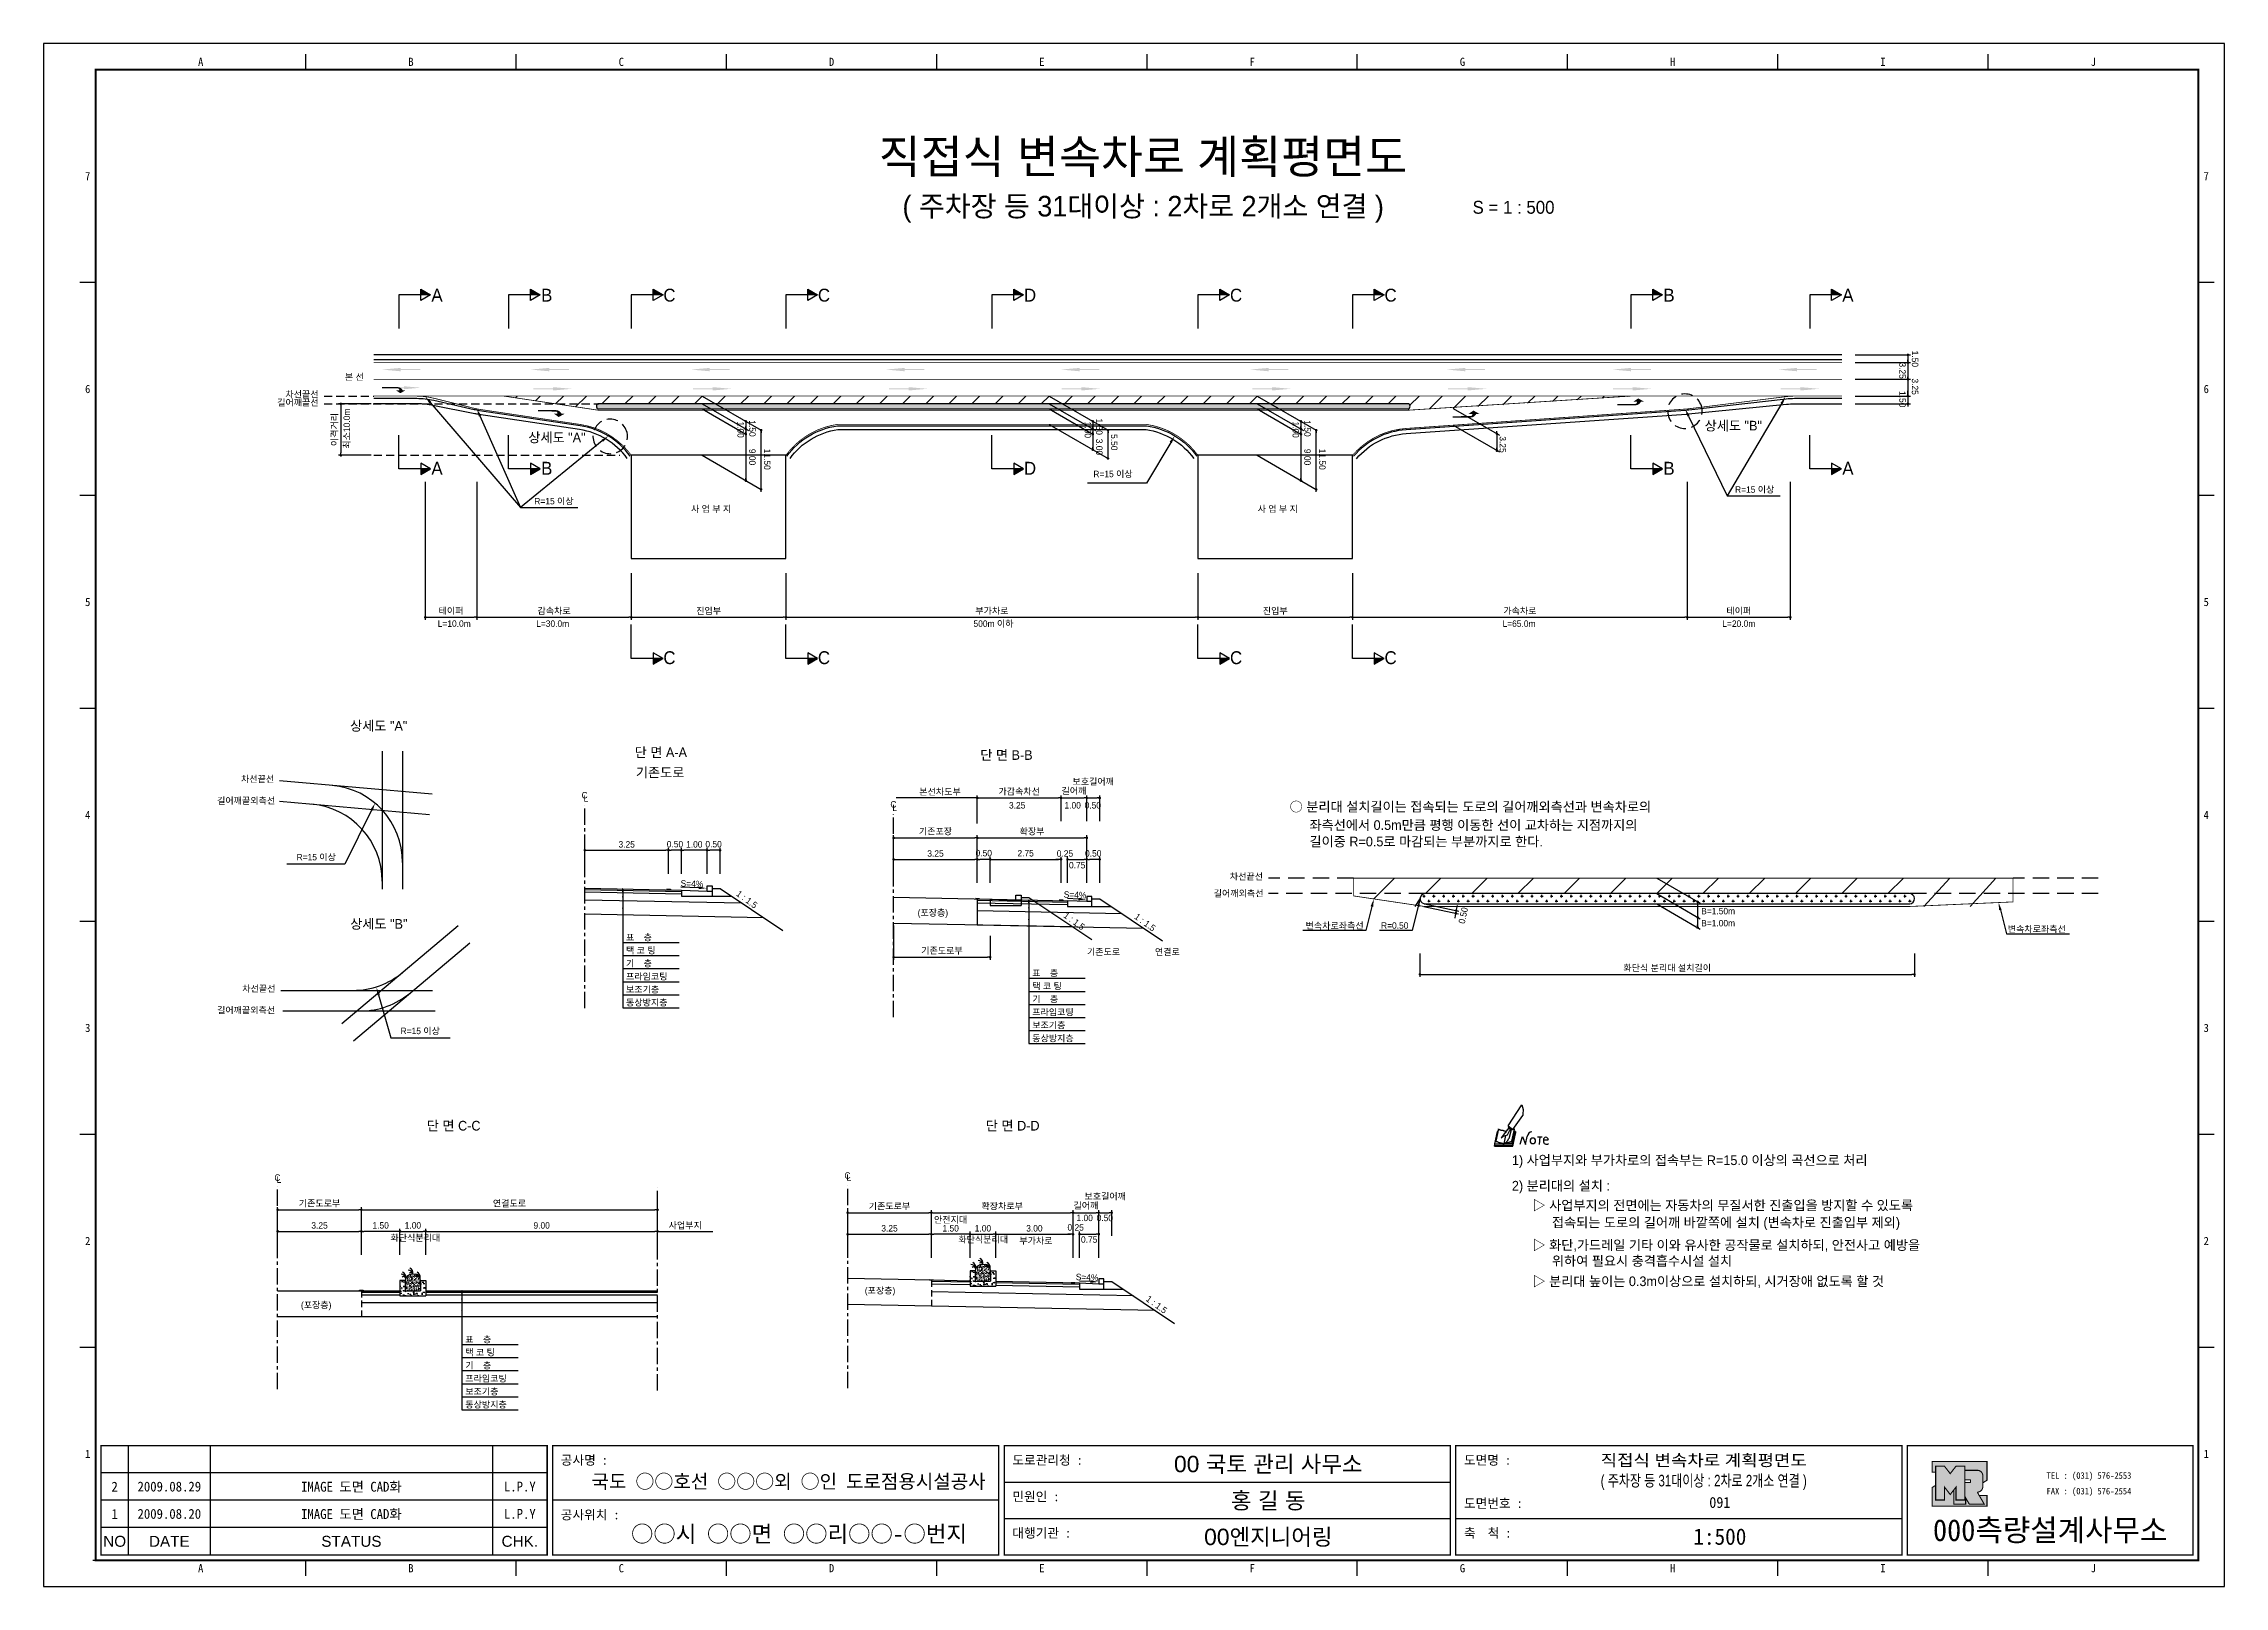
# Model space of a CAD drawing. Header units: millimetres. Extents: x 453 to 876, y -5 to 294.
import ezdxf
from ezdxf.enums import TextEntityAlignment as Align

# ---------------------------------------------------------------- set-up
doc = ezdxf.new("R2010")
doc.units = ezdxf.units.MM
doc.linetypes.add('CENTER', pattern=[50.8, 31.75, -6.35, 6.35, -6.35])
doc.linetypes.add('HIDDEN', pattern=[9.525, 6.35, -3.175])
for name, color, linetype in [('CC-GSTR-0004', 4, 'Continuous'), ('CM-LANE-0030', 30, 'Continuous'), ('CZ-DIMT-0002', 7, 'Continuous'), ('CZ-EXST-0002', 1, 'Continuous'), ('CZ-LIN1-0007', 7, 'Continuous'), ('CZ-LIN2-0003', 3, 'Continuous'), ('CZ-LINE-0001', 7, 'Continuous'), ('CZ-TEXT-BOX0', 7, 'Continuous'), ('TITLE', 7, 'Continuous')]:
    doc.layers.add(name, color=color, linetype=linetype)
doc.styles.add('견고딕', font='arial.ttf')
doc.styles.add('돋움', font='')
doc.styles.add('돋음체', font='')
doc.styles.get('돋움').set_extended_font_data('Dotum')
doc.styles.get('돋음체').set_extended_font_data('DotumChe')

msp = doc.modelspace()

# ---------------------------------------------------------------- texts
at = {"layer": 'CZ-DIMT-0002', "style": '돋움'}
for s, height, p in [('A', 2.5, (529.14, 245.12)), ('B', 2.5, (550.44, 245.12)), ('C', 2.5, (574.26, 245.12)), ('C', 2.5, (604.26, 245.12)), ('D', 2.5, (644.26, 245.12)), ('C', 2.5, (684.26, 245.12)), ('C', 2.5, (714.26, 245.12)), ('B', 2.5, (768.31, 245.12)), ('A', 2.5, (803.04, 245.12)), ('본 선', 1.25, (513.08, 229.23)), ('길어깨끝선', 1.25, (502.13, 224.28)), ('차선끝선', 1.25, (502.93, 225.87)), ('상세도 "B"', 1.875, (780.79, 219.8)), ('상세도 "A"', 1.875, (552.42, 217.51)), ('A', 2.5, (529.14, 211.53)), ('B', 2.5, (550.44, 211.53)), ('D', 2.5, (644.26, 211.53)), ('B', 2.5, (768.31, 211.53)), ('A', 2.5, (803.04, 211.53)), ('R=15 이상', 1.25, (660.37, 210.42)), ('R=15 이상', 1.25, (784.94, 207.4)), ('R=15 이상', 1.25, (551.84, 205.14)), ('사 업 부 지', 1.25, (582.35, 203.63)), ('사 업 부 지', 1.25, (692.35, 203.63)), ('500m 이하', 1.25, (637.17, 181.38)), ('L=10.0m', 1.25, (532.48, 181.38)), ('L=30.0m', 1.25, (551.59, 181.38)), ('L=65.0m', 1.25, (739.19, 181.38)), ('L=20.0m', 1.25, (781.86, 181.38)), ('C', 2.5, (574.26, 174.77)), ('C', 2.5, (604.26, 174.77)), ('C', 2.5, (684.26, 174.77)), ('C', 2.5, (714.26, 174.77)), ('차선끝선', 1.25, (494.31, 151.22)), ('C', 1.25, (557.79, 148.09)), ('길어깨끝외측선', 1.25, (492.08, 147.02)), ('L', 1.25, (558.05, 147.43)), ('C', 1.25, (617.74, 146.31)), ('L', 1.25, (618, 145.65)), ('R=15 이상', 1.25, (505.69, 136.07)), ('차선끝선', 1.25, (686.27, 132.32)), ('차선끝선', 1.25, (494.54, 110.54)), ('길어깨끝외측선', 1.25, (492.08, 106.36)), ('R=15 이상', 1.25, (525.88, 102.34)), ('C', 1.25, (498.16, 73.88)), ('L', 1.25, (498.43, 73.48)), ('C', 1.25, (608.82, 74.28)), ('L', 1.25, (609.08, 73.89))]:
    msp.add_text(s, height=height, dxfattribs=at).set_placement(p, align=Align.MIDDLE_CENTER)
for s, rotation, p in [('1.50', 270, (815.45, 234.35)), ('3.25', 270, (813.01, 232.07)), ('3.25', 270, (815.45, 228.96)), ('1.50', 270, (813.01, 226.52)), ('최소10.0m', 90, (512.23, 215.34))]:
    msp.add_text(s, height=1.25, rotation=rotation, dxfattribs=at).set_placement(p)
for s, p in [('3.25', (640.17, 145.5)), ('1.00', (650.95, 145.5)), ('0.50', (654.86, 145.5)), ('길어깨외측선', (679.92, 128.41)), ('(포장층)', (622.44, 124.66)), ('변속차로좌측선', (697.76, 122.14)), ('R=0.50', (712.4, 122.17)), ('B=1.50m', (774.55, 124.97)), ('B=1.00m', (774.55, 122.63)), ('변속차로좌측선', (834.08, 121.48)), ('표    층', (565.83, 119.88)), ('택 코 팅', (565.83, 117.35)), ('기    층', (565.83, 114.82)), ('표    층', (644.69, 112.94)), ('기존도로', (655.32, 117.06)), ('연결로', (668.51, 117.06)), ('프라임코팅', (565.83, 112.29)), ('보조기층', (565.83, 109.76)), ('택 코 팅', (644.69, 110.41)), ('동상방지층', (565.83, 107.23)), ('프라임코팅', (644.69, 105.35)), ('기    층', (644.69, 107.88)), ('보조기층', (644.69, 102.82)), ('동상방지층', (644.69, 100.29)), ('사업부지', (574.11, 63.98)), ('안전지대', (625.62, 65.08)), ('1.00', (653.28, 65.43)), ('0.50', (657.19, 65.43)), ('화단식분리대', (520.1, 61.58)), ('화단식분리대', (630.35, 61.25)), ('부가차로', (642.19, 61.01)), ('(포장층)', (612.19, 51.35)), ('(포장층)', (502.72, 48.52)), ('표    층', (534.63, 41.87)), ('기    층', (534.63, 36.81)), ('택 코 팅', (534.63, 39.34)), ('프라임코팅', (534.63, 34.27)), ('보조기층', (534.63, 31.74)), ('동상방지층', (534.63, 29.21))]:
    msp.add_text(s, height=1.25, dxfattribs=at).set_placement(p)
for s, p in [('○ 분리대 설치길이는 접속되는 도로의 길어깨외측선과 변속차로의', (694.66, 145.85)), ('좌측선에서 0.5m만큼 평행 이동한 선이 교차하는 지점까지의', (698.51, 142.29)), ('길이중 R=0.5로 마감되는 부분까지로 한다.', (698.51, 139.09)), ('1) 사업부지와 부가차로의 접속부는 R=15.0 이상의 곡선으로 처리', (737.81, 77.25)), ('2) 분리대의 설치 :', (737.81, 72.3)), ('▷ 사업부지의 전면에는 자동차의 무질서한 진출입을 방지할 수 있도록', (741.8, 68.5)), ('접속되는 도로의 길어깨 바깥쪽에 설치 (변속차로 진출입부 제외)', (745.58, 65.18)), ('▷ 화단,가드레일 기타 이와 유사한 공작물로 설치하되, 안전사고 예방을', (741.8, 60.78)), ('위하여 필요시 충격흡수시설 설치', (745.58, 57.71)), ('▷ 분리대 높이는 0.3m이상으로 설치하되, 시거장애 없도록 할 것', (741.8, 53.76))]:
    msp.add_text(s, height=1.875, dxfattribs=at).set_placement(p, align=Align.MIDDLE_LEFT)
for s, rotation, p in [('S=4%', 357.7094, (578.63, 130.91)), ('1 : 1.5', 323.8881, (589.29, 127.87)), ('S=4%', 357.7094, (653.01, 128.75)), ('1 : 1.5', 323.8881, (652.84, 123.66)), ('1 : 1.5', 323.8881, (666.59, 123.41)), ('S=4%', 357.7094, (655.34, 54.53)), ('1 : 1.5', 323.8881, (668.83, 49.24))]:
    msp.add_text(s, height=1.25, rotation=rotation, dxfattribs=at).set_placement(p, align=Align.MIDDLE_CENTER)
at = {"layer": 'CZ-DIMT-0002', "char_height": 1.25, "attachment_point": 5, "style": '돋움'}
for s, insert, rotation in [('1.00', (588.08, 219.03), 270), ('1.50', (590.35, 219.25), 270), ('1.00', (655.49, 218.98), 270), ('1.50', (657.7, 219.59), 270), ('1.00', (695.84, 219.03), 270), ('1.50', (698.11, 219.25), 270), ('3.00', (657.7, 215.67), 270), ('5.50', (660.59, 216.57), 270), ('3.25', (736.03, 216.14), 270), ('9.00', (590.35, 213.7), 270), ('11.50', (593.24, 213.28), 270), ('9.00', (698.11, 213.7), 270), ('11.50', (701, 213.28), 270), ('\\A1;0.50', (728.37, 124.74), 78.0015)]:
    msp.add_mtext(s, dxfattribs=dict(at, insert=insert, rotation=rotation))
at = {"layer": 'CZ-DIMT-0002', "insert": (626.79, 148.69), "char_height": 1.25, "attachment_point": 5, "style": '돋움'}
msp.add_mtext('본선차도부', dxfattribs=at)
at = {"layer": 'CZ-LINE-0001', "insert": (509.29, 219.04), "char_height": 1.25, "attachment_point": 5, "rotation": 90, "style": '돋움'}
msp.add_mtext('\\A1;이격거리', dxfattribs=at)
at = {"layer": 'CZ-LINE-0001', "char_height": 1.25, "attachment_point": 5, "style": '돋움'}
for s, insert in [('\\A1;테이퍼', (531.86, 183.8)), ('\\A1;감속차로', (551.86, 183.8)), ('\\A1;진입부', (581.86, 183.8)), ('\\A1;부가차로', (636.86, 183.8)), ('\\A1;진입부', (691.86, 183.8)), ('\\A1;가속차로', (739.36, 183.8)), ('\\A1;테이퍼', (781.86, 183.8)), ('\\A1;가감속차선', (642.16, 148.75)), ('\\A1;길어깨', (652.78, 148.87)), ('\\A1;보호길어깨', (656.53, 150.66)), ('\\A1;기존포장', (625.91, 141)), ('\\A1;확장부', (644.66, 141)), ('\\A1;3.25', (565.96, 138.54)), ('\\A1;0.50', (575.33, 138.57)), ('\\A1;1.00', (579.08, 138.54)), ('\\A1;0.50', (582.83, 138.57)), ('\\A1;3.25', (625.91, 136.77)), ('\\A1;0.50', (635.28, 136.84)), ('\\A1;2.75', (643.41, 136.81)), ('\\A1;0.25', (651.04, 136.77)), ('\\A1;0.50', (656.53, 136.79)), ('\\A1;0.75', (653.41, 134.49)), ('\\A1;기존도로부', (627.16, 117.86)), ('\\A1;화단식 분리대 설치길이', (767.96, 114.51)), ('\\A1;기존도로부', (506.33, 68.82)), ('\\A1;연결도로', (543.2, 68.82)), ('\\A1;기존도로부', (616.98, 68.26)), ('\\A1;확장차로{\\fGulimChe|b0|i0|c129|p32;부}', (638.86, 68.26)), ('\\A1;길어깨', (655.11, 68.38)), ('\\A1;보호길어깨', (658.86, 70.18)), ('\\A1;3.25', (506.33, 64.59)), ('\\A1;1.50', (518.2, 64.6)), ('\\A1;1.00', (524.45, 64.6)), ('\\A1;9.00', (549.45, 64.59)), ('\\A1;3.25', (616.98, 64.03)), ('\\A1;1.50', (628.86, 64.03)), ('\\A1;1.00', (635.11, 64.03)), ('\\A1;3.00', (645.11, 64.03)), ('\\A1;0.25', (653.12, 64.2)), ('\\A1;0.75', (655.74, 61.85))]:
    msp.add_mtext(s, dxfattribs=dict(at, insert=insert))
at = {"layer": 'CZ-TEXT-BOX0', "style": '돋움'}
for s, p in [('상세도 "A"', (517.82, 161.54)), ('단 면 A-A', (572.59, 156.41)), ('단 면 B-B', (639.68, 155.88)), ('기존도로', (572.45, 152.51)), ('상세도 "B"', (517.84, 123.11)), ('단 면 C-C', (532.37, 83.95)), ('단 면 D-D', (640.89, 83.95))]:
    msp.add_text(s, height=1.875, dxfattribs=at).set_placement(p, align=Align.MIDDLE_CENTER)
at = {"layer": 'TITLE', "color": 3, "linetype": 'Continuous', "style": '돋음체'}
for s, p in [('A', (483.26, 290.4)), ('B', (524.08, 290.4)), ('C', (564.91, 290.4)), ('D', (605.73, 290.4)), ('E', (646.56, 290.4)), ('F', (687.38, 290.4)), ('G', (728.21, 290.4)), ('H', (769.03, 290.4)), ('I', (809.85, 290.4)), ('J', (850.68, 290.4)), ('7', (461.33, 268.23)), ('7', (872.6, 268.23)), ('6', (461.33, 226.9)), ('6', (872.6, 226.9)), ('5', (461.33, 185.57)), ('5', (872.6, 185.57)), ('4', (461.33, 144.25)), ('4', (872.6, 144.25)), ('3', (461.33, 102.92)), ('3', (872.6, 102.92)), ('2', (461.33, 61.59)), ('2', (872.6, 61.59)), ('1', (461.33, 20.26)), ('1', (872.6, 20.26)), ('A', (483.26, -1.92)), ('B', (524.08, -1.92)), ('C', (564.91, -1.92)), ('D', (605.73, -1.92)), ('E', (646.56, -1.92)), ('F', (687.38, -1.92)), ('G', (728.21, -1.92)), ('H', (769.03, -1.92)), ('I', (809.85, -1.92)), ('J', (850.68, -1.92))]:
    msp.add_text(s, height=1.59, dxfattribs=at).set_placement(p, align=Align.MIDDLE)
at = {"layer": 'TITLE', "style": '돋움'}
for s, height, p in [('직접식 변속차로 계획평면도', 6.5, (666.18, 272.01)), ('( 주차장 등 31대이상 : 2차로 2개소 연결 )', 4, (666.23, 262.39))]:
    msp.add_text(s, height=height, dxfattribs=at).set_placement(p, align=Align.MIDDLE_CENTER)
msp.add_text('S = 1 : 500', height=2.5, dxfattribs=at).set_placement((730.17, 262.17), align=Align.MIDDLE_LEFT)
at = {"layer": 'TITLE', "style": '돋음체'}
for s, p in [('공사명 : ', (553.17, 18.16)), ('도로관리청 :', (640.84, 18.16)), ('도면명 :', (728.51, 18.16)), ('민원인 :', (640.84, 11.08)), ('공사위치 :', (553.17, 7.55)), ('도면번호 :', (728.51, 9.77)), ('대행기관 :', (640.84, 4.01)), ('축  척 :', (728.51, 4.01))]:
    msp.add_text(s, height=1.804, dxfattribs=at).set_placement(p)
at = {"layer": 'TITLE', "color": 7, "linetype": 'Continuous'}
for s, height, style, p in [('00 국토 관리 사무소', 3.1832, '견고딕', (690.51, 18.33)), ('국도 ○○호선 ○○○외 ○인 도로점용시설공사', 2.7, '돋음체', (597.39, 14.95)), ('홍 길 동', 3.183, '견고딕', (690.51, 11.26)), ('○○시 ○○면 ○○리○○-○번지', 3.1832, '돋음체', (599.41, 4.78)), ('00엔지니어링', 3.183, '견고딕', (690.51, 4.19))]:
    msp.add_text(s, height=height, dxfattribs=dict(at, style=style)).set_placement(p, align=Align.MIDDLE)
at = {"layer": 'TITLE', "style": '돋움'}
for s, width, p, p2 in [('직접식 변속차로 계획평면도', 1.010039, (755.05, 17.91), (795.05, 17.91)), ('( 주차장 등 31대이상 : 2차로 2개소 연결 )', 0.670122, (755.05, 13.95), (795.05, 13.95))]:
    msp.add_text(s, height=2.25, dxfattribs=dict(at, width=width)).set_placement(p, p2, align=Align.FIT)
at = {"layer": 'TITLE', "color": 1, "linetype": 'Continuous', "style": '돋음체'}
msp.add_text('2', height=1.91, dxfattribs=at).set_placement((466.56, 13.91), align=Align.MIDDLE)
at = {"layer": 'TITLE', "linetype": 'Continuous'}
for s, height, style, p in [('2009.08.29', 1.91, '돋음체', (477.17, 13.91)), ('L.P.Y', 1.91, '돋음체', (545.21, 13.91)), ('1', 1.91, '돋음체', (466.56, 8.61)), ('2009.08.20', 1.91, '돋음체', (477.17, 8.61)), ('L.P.Y', 1.91, '돋음체', (545.21, 8.61)), ('091', 2.122, '돋음체', (778.18, 10.83)), ('NO', 2.122, '견고딕', (466.56, 3.3)), ('DATE', 2.122, '견고딕', (477.17, 3.3)), ('STATUS', 2.122, '견고딕', (512.52, 3.3)), ('CHK.', 2.122, '견고딕', (545.21, 3.3)), ('1:500', 3.183, '돋음체', (778.18, 4.19))]:
    msp.add_text(s, height=height, dxfattribs=dict(at, style=style)).set_placement(p, align=Align.MIDDLE)
at = {"layer": 'TITLE', "style": '돋음체'}
for p in [(512.52, 13.91), (512.52, 8.61)]:
    msp.add_text('IMAGE 도면 CAD화', height=1.9099, dxfattribs=at).set_placement(p, align=Align.MIDDLE)
at = {"layer": 'TITLE', "color": 180, "style": '돋음체'}
for s, p in [('TEL : (031) 576-2553', (841.61, 15.43)), ('FAX : (031) 576-2554', (841.61, 12.4))]:
    msp.add_text(s, height=1.2733, dxfattribs=at).set_placement(p)
msp.add_text('000측량설계사무소', height=4.244, dxfattribs=at).set_placement((842.31, 3.34), align=Align.CENTER)

# ---------------------------------------------------------------- blocks, each defined once
blk = doc.blocks.new('note')
for p, q in [((0.85, 3.5), (3.53, 7.57)), ((1.8, 2.79), (3.74, 5.46)), ((3.53, 7.57), (3.8, 6.64)), ((3.8, 6.64), (3.69, 5.72)), ((3.69, 5.72), (3.74, 5.46)), ((-1.24, 2.36), (-1.77, 0)), ((-1.77, 0), (1.77, 0)), ((-1.77, 0), (-1.77, -0.3)), ((-1.53, 0.52), (-1.55, 0.54)), ((-1.01, 2.9), (-1.53, 0.52)), ((-1.48, 0.48), (-1.53, 0.52)), ((-1.43, 0.44), (-1.48, 0.48)), ((-1.38, 0.41), (-1.43, 0.44)), ((-1.33, 0.4), (-1.38, 0.41)), ((-1.27, 0.37), (-1.33, 0.4)), ((-1.22, 0.35), (-1.27, 0.37)), ((-1.13, 2.36), (-1.24, 2.36)), ((-1.17, 0.33), (-1.22, 0.35)), ((-1.12, 0.32), (-1.17, 0.33)), ((-1.02, 0.25), (-1.12, 0.32)), ((-0.97, 0.22), (-1.02, 0.25)), ((-1, 2.9), (-1.01, 2.9)), ((-0.98, 2.85), (-1, 2.9)), ((-0.95, 2.8), (-0.98, 2.85)), ((-0.93, 0.21), (-0.97, 0.22)), ((-0.9, 2.75), (-0.95, 2.8)), ((-0.88, 0.19), (-0.93, 0.21)), ((-0.85, 2.72), (-0.9, 2.75)), ((-0.8, 0.18), (-0.88, 0.19)), ((-0.79, 2.69), (-0.85, 2.72)), ((-0.75, 0.17), (-0.8, 0.18)), ((-0.74, 2.68), (-0.79, 2.69)), ((-0.7, 0.16), (-0.75, 0.17)), ((-0.69, 2.65), (-0.74, 2.68)), ((-0.64, 0.15), (-0.7, 0.16)), ((-0.64, 2.65), (-0.69, 2.65)), ((-0.59, 2.63), (-0.64, 2.65)), ((-0.58, 0.14), (-0.64, 0.15)), ((-0.54, 2.62), (-0.59, 2.63)), ((-0.53, 0.13), (-0.58, 0.14)), ((-0.48, 2.61), (-0.54, 2.62)), ((-0.48, 0.12), (-0.53, 0.13)), ((-0.43, 2.61), (-0.48, 2.61)), ((-0.43, 0.11), (-0.48, 0.12)), ((0.75, 2.77), (-0.46, 1.16)), ((0.37, 2.24), (-0.46, 1.16)), ((-0.46, 1.16), (-0.08, 1.47)), ((-0.38, 2.59), (-0.43, 2.61)), ((-0.38, 0.08), (-0.43, 0.11)), ((-0.33, 2.59), (-0.38, 2.59)), ((-0.29, 0.06), (-0.38, 0.08)), ((-0.27, 2.58), (-0.33, 2.59)), ((-0.23, 0.05), (-0.29, 0.06)), ((-0.22, 2.57), (-0.27, 2.58)), ((-0.16, 0.04), (-0.23, 0.05)), ((-0.17, 2.56), (-0.22, 2.57)), ((-0.12, 2.55), (-0.17, 2.56)), ((-0.11, 0.03), (-0.16, 0.04)), ((-0.07, 2.53), (-0.12, 2.55)), ((-0.04, 0.02), (-0.11, 0.03)), ((-0.08, 1.47), (0.72, 1.75)), ((-0.01, 2.51), (-0.07, 2.53)), ((-0.05, -0.3), (-0.05, 0)), ((0, 0), (-0.04, 0.02)), ((0.04, 2.5), (-0.01, 2.51)), ((0.37, 1.63), (0, 0)), ((0, 0), (1.6, 0.53)), ((0, 0), (1.65, 0.18)), ((0, 0.01), (0.06, 0.04)), ((0, -0.3), (0, 0)), ((0.09, 2.48), (0.04, 2.5)), ((0.05, -0.3), (0.05, 0)), ((0.06, 0.04), (0.11, 0.07)), ((0.14, 2.48), (0.09, 2.48)), ((0.11, 0.07), (0.16, 0.09)), ((0.2, 2.47), (0.14, 2.48)), ((0.16, 0.09), (0.21, 0.12)), ((0.26, 2.43), (0.18, 2.46)), ((0.21, 0.12), (0.27, 0.14)), ((0.34, 2.4), (0.26, 2.43)), ((0.27, 0.14), (0.36, 0.19)), ((0.45, 2.37), (0.34, 2.4)), ((0.36, 0.19), (0.41, 0.22)), ((0.41, 0.22), (0.46, 0.27)), ((0.46, 0.27), (0.51, 0.3)), ((0.51, 0.3), (0.56, 0.34)), ((0.56, 0.34), (0.6, 0.4)), ((0.6, 0.4), (0.64, 0.45)), ((0.64, 0.45), (0.67, 0.51)), ((0.67, 0.51), (0.74, 0.58)), ((0.72, 1.75), (1.16, 2.53)), ((0.74, 0.58), (0.79, 0.63)), ((1, 3.1), (0.75, 2.77)), ((0.79, 0.63), (0.83, 0.68)), ((0.83, 0.68), (0.86, 0.73)), ((0.85, 3.5), (1.8, 2.79)), ((1, 3.4), (0.85, 3.21)), ((0.85, 3.21), (1.52, 2.71)), ((0.86, 0.73), (0.89, 0.79)), ((0.89, 0.84), (0.92, 0.89)), ((0.89, 0.79), (0.89, 0.84)), ((0.92, 0.89), (0.96, 0.95)), ((0.96, 0.95), (1.01, 0.97)), ((1.47, 2.74), (1.01, 0.97)), ((1.16, 2.53), (1.37, 2.82)), ((2.13, 2.84), (1.44, 2.63)), ((1.52, 2.71), (1.66, 2.9)), ((1.6, 0.53), (2.13, 2.84)), ((1.65, 0.18), (2.19, 2.48)), ((1.77, 0), (2.3, 2.36)), ((1.77, -0.3), (2.3, 2.07)), ((1.77, -0.38), (2.3, 1.99)), ((1.77, -0.44), (2.3, 1.93)), ((1.77, 0), (1.77, -0.3)), ((2.19, 2.48), (2.04, 2.47)), ((2.3, 2.36), (2.16, 2.36)), ((2.3, 2.36), (2.3, 2.07)), ((3.21, -0.08), (3.68, 1.4)), ((3.68, 1.4), (4.26, -0.14)), ((4.26, -0.14), (4.56, 1.44)), ((6.55, 1.34), (7.46, 1.34)), ((7.01, 1.34), (6.87, -0.11)), ((7.71, 0.77), (7.71, 0.55)), ((7.71, 0.77), (8.67, 0.77)), ((-1.77, -0.3), (1.77, -0.3)), ((-1.77, -0.43), (-1.77, -0.3)), ((-1.77, -0.37), (1.77, -0.37)), ((-1.77, -0.43), (1.77, -0.43))]:
    blk.add_line(p, q)
for centre, major_axis, start_param, end_param in [((0.4, 2.31), (0.0702, 0.0702), 3.283946, 6.425539), ((5.68, 1.23), (-0.806, 0.806), -0.591174, 0.597824), ((5.66, 0.58), (-0.378, 0.378), 3.926991, 10.210176), ((8.3, 0.49), (0.422, 0.422), 2.265602, 4.634911), ((8.19, 0.77), (-0.342, 0.342), 3.926991, 7.068583)]:
    blk.add_ellipse(centre, major_axis=major_axis, ratio=1, start_param=start_param, end_param=end_param)
blk = doc.blocks.new('_Dot')
at = {"color": 0, "linetype": 'ByBlock', "lineweight": -2}
blk.add_line((-0.5, 0), (-1, 0), dxfattribs=at)
at = {"color": 0, "linetype": 'ByBlock', "const_width": 0.5}
blk.add_lwpolyline([(-0.25, 0, 1), (0.25, 0, 1)], format="xyb", close=True, dxfattribs=at)

# ---------------------------------------------------------------- hatches: boundary and pattern name
at = {"layer": 'CM-LANE-0030'}
h = msp.add_hatch(dxfattribs=at)
h.set_pattern_fill('ANSI31', color=256, style=0)
h.set_pattern_definition([(45, (-1531.5888, -5.2857), (-2.245064, 2.245064), [])])
h.paths.add_polyline_path([(760.92, 225.54), (542.11, 225.54), (557.46, 223.23, -0.015132), (558.55, 223.04), (560.49, 223.04, 0.001024), (560.41, 223.06, -0.857281), (560.57, 224.04), (717.55, 224.04, -0.966023), (717.58, 223.04), (717.57, 223.04), (724.81, 223.04)])
at = {"layer": 'CZ-EXST-0002'}
h = msp.add_hatch(dxfattribs=at)
h.set_pattern_fill('AR-SAND', color=256, scale=0.01, style=0)
h.set_pattern_definition([(37.5, (-586.1662, 3534.75117), (-0.016000313, 0.489413237), [0, -0.38608, 0, -0.4318, 0, -0.41275]), (7.5, (-586.1662, 3534.7512), (0.44952328, 0.7168251), [0, -0.20828, 0, -0.34798, 0, -0.13335]), (327.5, (-586.47863, 3534.75117), (0.79099237, 0.001437185), [0, -0.127, 0, -0.4572, 0, -0.5969]), (317.5, (-586.4786, 3534.7512), (0.76355645, 0.22292932), [0, -0.0635, 0, -0.29972, 0, -0.3429])])
edge = h.paths.add_edge_path()
edge.add_ellipse((524.45, 53.91), major_axis=(-1.5, 0), ratio=0.829212, start_angle=180, end_angle=360)
edge.add_line((522.95, 53.91), (522.95, 51.91))
edge.add_line((522.95, 51.91), (525.95, 51.91))
edge.add_line((525.95, 51.91), (525.95, 53.91))
h = msp.add_hatch(dxfattribs=at)
h.set_pattern_fill('AR-CONC', color=256, scale=0.01, style=0)
h.set_pattern_definition([(50, (-475.5083, 3536.638), (1.8218467, -0.15939086), [0.1905, -2.0955]), (355, (-475.5083, 3536.638), (-0.3524283, 1.9105664), [0.1524, -1.6764]), (100.451, (-475.3565, 3536.6247), (1.469425, 1.7511669), [0.1619, -1.7809]), (46.1842, (-475.5083, 3537.146), (2.7107904, -0.4204233), [0.28575, -3.14325]), (96.6356, (-475.2824, 3537.111), (2.3740423, 2.4742556), [0.24285, -2.67135]), (351.184, (-475.5083, 3537.146), (2.374046, 2.4742512), [0.2286, -2.5146]), (21, (-475.2543, 3537.019), (1.5161488, -1.0226552), [0.1905, -2.0955]), (326, (-475.2543, 3537.019), (0.6180203, 1.8418797), [0.1524, -1.6764]), (71.4514, (-475.128, 3536.9338), (2.1341649, 0.8192286), [0.1619, -1.7809]), (37.5, (-475.5083, 3536.638), (0.03088603, 0.84555039), [0, -1.65608, 0, -1.7018, 0, -1.68275]), (7.5, (-475.5083, 3536.638), (0.66819663, 1.00180575), [0, -0.97028, 0, -1.61798, 0, -0.64135]), (327.5, (-476.0747, 3536.638), (1.35590595, -0.05728744), [0, -0.635, 0, -1.9812, 0, -2.6289]), (317.5, (-476.3287, 3536.638), (1.4812918, 0.2542649), [0, -0.8255, 0, -1.31572, 0, -1.8669])])
h.paths.add_polyline_path([(637.61, 52.79), (637.61, 55.79), (636.61, 55.79), (636.61, 53.79), (633.61, 53.79), (633.61, 55.79), (632.61, 55.79), (632.61, 52.79)])
h = msp.add_hatch(dxfattribs=at)
h.set_pattern_fill('AR-SAND', color=256, scale=0.01, style=0)
h.set_pattern_definition([(37.5, (-475.50827, 3536.638), (-0.016000313, 0.489413237), [0, -0.38608, 0, -0.4318, 0, -0.41275]), (7.5, (-475.5083, 3536.638), (0.44952328, 0.7168251), [0, -0.20828, 0, -0.34798, 0, -0.13335]), (327.5, (-475.8207, 3536.638), (0.79099237, 0.001437185), [0, -0.127, 0, -0.4572, 0, -0.5969]), (317.5, (-475.8207, 3536.638), (0.76355645, 0.22292932), [0, -0.0635, 0, -0.29972, 0, -0.3429])])
edge = h.paths.add_edge_path()
edge.add_ellipse((635.11, 55.79), major_axis=(-1.5, 0), ratio=0.829212, start_angle=180, end_angle=360)
edge.add_line((633.61, 55.79), (633.61, 53.79))
edge.add_line((633.61, 53.79), (636.61, 53.79))
edge.add_line((636.61, 53.79), (636.61, 55.79))
h = msp.add_hatch(dxfattribs=at)
h.set_pattern_fill('AR-CONC', color=256, scale=0.01, style=0)
h.set_pattern_definition([(50, (-586.1662, 3534.7512), (1.8218467, -0.15939086), [0.1905, -2.0955]), (355, (-586.1662, 3534.7512), (-0.3524283, 1.9105664), [0.1524, -1.6764]), (100.451, (-586.0144, 3534.7379), (1.469425, 1.7511669), [0.1619, -1.7809]), (46.1842, (-586.1662, 3535.2592), (2.7107904, -0.4204233), [0.28575, -3.14325]), (96.6356, (-585.9403, 3535.2241), (2.3740423, 2.4742556), [0.24285, -2.67135]), (351.184, (-586.1662, 3535.2592), (2.374046, 2.4742512), [0.2286, -2.5146]), (21, (-585.9122, 3535.1322), (1.5161488, -1.0226552), [0.1905, -2.0955]), (326, (-585.9122, 3535.1322), (0.6180203, 1.8418797), [0.1524, -1.6764]), (71.4514, (-585.7859, 3535.047), (2.1341649, 0.8192286), [0.1619, -1.7809]), (37.5, (-586.1662, 3534.7512), (0.03088603, 0.84555039), [0, -1.65608, 0, -1.7018, 0, -1.68275]), (7.5, (-586.1662, 3534.7512), (0.66819663, 1.00180575), [0, -0.97028, 0, -1.61798, 0, -0.64135]), (327.5, (-586.7326, 3534.7512), (1.35590595, -0.05728744), [0, -0.635, 0, -1.9812, 0, -2.6289]), (317.5, (-586.9866, 3534.7512), (1.4812918, 0.2542649), [0, -0.8255, 0, -1.31572, 0, -1.8669])])
h.paths.add_polyline_path([(526.95, 50.91), (526.95, 53.91), (525.95, 53.91), (525.95, 51.91), (522.95, 51.91), (522.95, 53.91), (521.95, 53.91), (521.95, 50.91)])
at = {"layer": 'CZ-LIN1-0007'}
for points in [[(522.07, 231), (522.07, 230.78), (525.89, 230.78), (525.89, 230.57), (522.07, 230.57), (522.07, 230.35), (518.42, 230.68)], [(550.91, 231), (550.91, 230.78), (554.74, 230.78), (554.74, 230.57), (550.91, 230.57), (550.91, 230.35), (547.26, 230.68)], [(582.09, 231), (582.09, 230.78), (585.92, 230.78), (585.92, 230.57), (582.09, 230.57), (582.09, 230.35), (578.44, 230.68)], [(619.9, 231), (619.9, 230.78), (623.73, 230.78), (623.73, 230.57), (619.9, 230.57), (619.9, 230.35), (616.25, 230.68)], [(653.89, 231), (653.89, 230.78), (657.72, 230.78), (657.72, 230.57), (653.89, 230.57), (653.89, 230.35), (650.24, 230.68)], [(690.58, 231), (690.58, 230.78), (694.41, 230.78), (694.41, 230.57), (690.58, 230.57), (690.58, 230.35), (686.93, 230.68)], [(728.77, 231), (728.77, 230.78), (732.59, 230.78), (732.59, 230.57), (728.77, 230.57), (728.77, 230.35), (725.12, 230.68)], [(760.96, 231), (760.96, 230.78), (764.79, 230.78), (764.79, 230.57), (760.96, 230.57), (760.96, 230.35), (757.31, 230.68)], [(793.17, 231), (793.17, 230.78), (796.99, 230.78), (796.99, 230.57), (793.17, 230.57), (793.17, 230.35), (789.52, 230.68)], [(521.58, 227.27, -0.267976), (522.49, 226.67), (523.04, 226.67), (522.01, 226.09), (521.18, 226.66), (521.79, 226.66, 0.504994), (521.52, 227.03), (518.46, 227.05), (518.47, 227.29)], [(522.71, 227.44), (522.71, 227.25), (519.28, 227.25), (519.28, 227.06), (522.71, 227.06), (522.71, 226.87), (525.98, 227.16)], [(551.65, 227.27), (551.65, 227.05), (547.82, 227.05), (547.82, 226.84), (551.65, 226.84), (551.65, 226.62), (555.3, 226.95)], [(582.66, 227.27), (582.66, 227.05), (578.84, 227.05), (578.84, 226.84), (582.66, 226.84), (582.66, 226.62), (586.31, 226.95)], [(620.68, 227.27), (620.68, 227.05), (616.86, 227.05), (616.86, 226.84), (620.68, 226.84), (620.68, 226.62), (624.33, 226.95)], [(654.2, 227.27), (654.2, 227.05), (650.38, 227.05), (650.38, 226.84), (654.2, 226.84), (654.2, 226.62), (657.85, 226.95)], [(691.22, 227.27), (691.22, 227.05), (687.4, 227.05), (687.4, 226.84), (691.22, 226.84), (691.22, 226.62), (694.87, 226.95)], [(729.24, 227.27), (729.24, 227.05), (725.42, 227.05), (725.42, 226.84), (729.24, 226.84), (729.24, 226.62), (732.89, 226.95)], [(761.26, 227.27), (761.26, 227.05), (757.43, 227.05), (757.43, 226.84), (761.26, 226.84), (761.26, 226.62), (764.91, 226.95)], [(761.83, 223.75, 0.267976), (762.86, 224.44), (763.49, 224.44), (762.32, 225.09), (761.38, 224.45), (762.07, 224.44, -0.504994), (761.76, 224.02), (758.3, 224), (758.3, 223.73)], [(793.82, 227.27), (793.82, 227.05), (790, 227.05), (790, 226.84), (793.82, 226.84), (793.82, 226.62), (797.47, 226.95)], [(552.28, 222.81, -0.267976), (553.31, 222.13), (553.94, 222.13), (552.77, 221.47), (551.82, 222.12), (552.52, 222.12, 0.504994), (552.21, 222.54), (548.74, 222.56), (548.74, 222.83)], [(729.86, 221.38, 0.267976), (730.89, 222.07), (731.52, 222.07), (730.35, 222.72), (729.4, 222.08), (730.1, 222.07, -0.504994), (729.79, 221.65), (726.32, 221.63), (726.32, 221.36)], [(574.46, 129.72), (574.46, 129.85), (573.71, 129.86), (573.71, 129.74)], [(634.41, 127.95), (634.41, 128.07), (633.66, 128.09), (633.66, 127.96)], [(650.66, 127.62), (650.66, 127.75), (649.91, 127.76), (649.91, 127.64)], [(514.83, 51.91), (514.83, 52.03), (514.08, 52.03), (514.08, 51.91)], [(625.48, 53.95), (625.49, 54.07), (624.74, 54.09), (624.73, 53.96)], [(652.98, 53.4), (652.99, 53.52), (652.24, 53.54), (652.23, 53.41)]]:
    msp.add_hatch(color=256, dxfattribs=at).paths.add_polyline_path(points)
at = {"layer": 'CZ-LIN2-0003'}
h = msp.add_hatch(dxfattribs=at)
h.set_pattern_fill('CROSS', color=256, scale=0.075, style=0)
h.set_pattern_definition([(0, (-1531.58877, -5.28567), (0.47625, 0.47625), [0.238125, -0.714375]), (90, (-1531.4697, -5.40474), (-0.47625, 0.47625), [0.238125, -0.714375])])
h.paths.add_polyline_path([(717.55, 224.04), (560.57, 224.04, 0.857281), (560.41, 223.06, -0.001024), (560.49, 223.04), (717.55, 223.04, 1)])
h = msp.add_hatch(dxfattribs=at)
h.set_pattern_fill('CROSS', color=256, scale=0.15, style=0)
h.set_pattern_definition([(0, (388.0957, -329.6565), (0.9525, 0.9525), [0.47625, -1.42875]), (90, (388.3338, -329.8946), (-0.9525, 0.9525), [0.47625, -1.42875])])
h.paths.add_polyline_path([(721, 128.99, 0.857281), (720.7, 127.04, -0.001024), (720.85, 126.99), (814.97, 126.99, 1), (814.97, 128.99)])
at = {"layer": 'CZ-LINE-0001'}
for points in [[(525.98, 246.3), (525.98, 245.21), (527.89, 245.21)], [(547.28, 246.3), (547.28, 245.21), (549.18, 245.21)], [(571.1, 246.3), (571.1, 245.21), (573.01, 245.21)], [(601.1, 246.3), (601.1, 245.21), (603.01, 245.21)], [(641.1, 246.3), (641.1, 245.21), (643.01, 245.21)], [(681.1, 246.3), (681.1, 245.21), (683.01, 245.21)], [(711.1, 246.3), (711.1, 245.21), (713.01, 245.21)], [(765.16, 246.3), (765.16, 245.21), (767.06, 245.21)], [(799.88, 246.3), (799.88, 245.21), (801.79, 245.21)], [(527.89, 211.39), (525.98, 211.39), (525.98, 210.29)], [(549.18, 211.39), (547.28, 211.39), (547.28, 210.29)], [(643.01, 211.39), (641.1, 211.39), (641.1, 210.29)], [(767.06, 211.39), (765.16, 211.39), (765.16, 210.29)], [(801.79, 211.39), (799.88, 211.39), (799.88, 210.29)], [(573.01, 174.64), (571.1, 174.64), (571.1, 173.54)], [(603.01, 174.64), (601.1, 174.64), (601.1, 173.54)], [(683.01, 174.64), (681.1, 174.64), (681.1, 173.54)], [(713.01, 174.64), (711.1, 174.64), (711.1, 173.54)]]:
    msp.add_hatch(color=256, dxfattribs=at).paths.add_polyline_path(points)
at = {"layer": 'TITLE', "ltscale": 150}
h = msp.add_hatch(color=8, dxfattribs=at)
edge = h.paths.add_edge_path()
edge.add_line((830.04, 18.79), (819.38, 18.79))
edge.add_line((819.38, 18.79), (819.38, 16.71))
edge.add_line((819.38, 16.71), (820.08, 16.71))
edge.add_line((820.08, 16.71), (820.08, 17.88))
edge.add_line((820.08, 17.88), (821.78, 17.88))
edge.add_line((821.78, 17.88), (822.9, 16.43))
edge.add_line((822.9, 16.43), (824.03, 17.88))
edge.add_line((824.03, 17.88), (825.72, 17.88))
edge.add_line((825.72, 17.88), (825.72, 17.08))
edge.add_line((825.72, 17.08), (828.16, 17.08))
edge.add_arc((828.16, 16.01), 1.07, 0, 90, ccw=False)
edge.add_line((829.23, 16.01), (829.23, 14.65))
edge.add_line((829.23, 14.65), (830.04, 15.15))
edge.add_line((830.04, 15.15), (830.04, 18.79))
h.paths.add_polyline_path([(823.59, 13.26), (822.9, 12.38), (821.78, 13.83), (821.78, 11.32), (820.08, 11.32), (820.08, 14.17), (819.38, 13.73), (819.38, 10.1), (830.04, 10.1), (830.04, 12.18), (828.55, 12.18), (829.5, 10.52), (826.6, 10.52), (825.9, 11.73), (825.9, 10.52), (823.59, 10.52)])
msp.add_hatch(color=5, dxfattribs=at).paths.add_polyline_path([(825.72, 17.88), (824.03, 17.88), (822.9, 16.43), (821.78, 17.88), (820.08, 17.88), (820.08, 11.32), (821.78, 11.32), (821.78, 13.83), (822.9, 12.38), (824.03, 13.83), (824.03, 11.32), (825.72, 11.32)])
h = msp.add_hatch(color=161, dxfattribs=at)
edge = h.paths.add_edge_path()
edge.add_arc((828.16, 16.01), 1.07, 360, 450)
edge.add_line((828.16, 17.08), (825.72, 17.08))
edge.add_line((825.72, 17.08), (825.72, 15.23))
edge.add_line((825.72, 15.23), (826.72, 15.23))
edge.add_arc((826.72, 15.12), 0.113, 0, 90, ccw=False)
edge.add_line((826.83, 15.12), (826.83, 14.81))
edge.add_arc((826.72, 14.81), 0.113, 270, 360, ccw=False)
edge.add_line((826.72, 14.69), (825.72, 14.69))
edge.add_line((825.72, 14.69), (825.72, 11.32))
edge.add_line((825.72, 11.32), (824.03, 11.32))
edge.add_line((824.03, 11.32), (824.03, 13.83))
edge.add_line((824.03, 13.83), (823.59, 13.26))
edge.add_line((823.59, 13.26), (823.59, 10.52))
edge.add_line((823.59, 10.52), (825.9, 10.52))
edge.add_line((825.9, 10.52), (825.9, 11.73))
edge.add_line((825.9, 11.73), (826.6, 10.52))
edge.add_line((826.6, 10.52), (829.5, 10.52))
edge.add_line((829.5, 10.52), (828.16, 12.84))
edge.add_arc((828.16, 13.91), 1.07, 270, 360)
edge.add_line((829.23, 13.91), (829.23, 16.01))

# ---------------------------------------------------------------- linework, layer by layer
at = {"color": 0, "linetype": 'ByBlock', "lineweight": -2}
for p, q in [((814.69, 233.29), (814.69, 233.04)), ((814.69, 232.29), (814.69, 232.54)), ((814.69, 231.79), (814.69, 231.54)), ((814.69, 229.04), (814.69, 229.29)), ((814.69, 228.54), (814.69, 228.29)), ((814.69, 225.79), (814.69, 226.04)), ((814.69, 225.79), (814.69, 226.04)), ((589.09, 220.38), (589.09, 220.13)), ((656.45, 220.38), (656.45, 220.13)), ((696.86, 220.38), (696.86, 220.13)), ((814.69, 223.79), (814.69, 223.54)), ((814.69, 223.79), (814.69, 223.54)), ((589.09, 219.38), (589.09, 219.63)), ((589.09, 218.88), (589.09, 218.63)), ((589.09, 218.38), (589.09, 218.63)), ((592.05, 218.67), (592.05, 218.42)), ((656.45, 219.38), (656.45, 219.63)), ((656.45, 218.88), (656.45, 218.63)), ((656.45, 218.38), (656.45, 218.63)), ((659.4, 218.67), (659.4, 218.42)), ((696.86, 219.38), (696.86, 219.63)), ((696.86, 218.88), (696.86, 218.63)), ((696.86, 218.38), (696.86, 218.63)), ((699.82, 218.67), (699.82, 218.42)), ((734.88, 218.49), (734.88, 218.74)), ((734.88, 217.99), (734.88, 217.74)), ((656.45, 215.38), (656.45, 215.63)), ((659.4, 213.67), (659.4, 213.92)), ((734.88, 215.24), (734.88, 215.49)), ((589.09, 209.38), (589.09, 209.63)), ((592.05, 207.67), (592.05, 207.92)), ((696.86, 209.38), (696.86, 209.63)), ((699.82, 207.67), (699.82, 207.92)), ((633.78, 147.55), (633.53, 147.55)), ((773.86, 127.15), (773.86, 126.9)), ((726.86, 124.95), (726.81, 124.71)), ((727.07, 125.92), (727.12, 126.17)), ((773.86, 124.15), (773.86, 123.9)), ((773.86, 122.65), (773.86, 122.9)), ((572.2, 63.45), (572.45, 63.45))]:
    msp.add_line(p, q, dxfattribs=at)
at = {"color": 0, "linetype": 'ByBlock', "const_width": 0.25}
for points in [[(814.69, 233.41, 1), (814.69, 233.66, 1)], [(814.69, 232.16, 1), (814.69, 231.91, 1)], [(814.69, 231.91, 1), (814.69, 232.16, 1)], [(814.69, 228.91, 1), (814.69, 228.66, 1)], [(814.69, 228.66, 1), (814.69, 228.91, 1)], [(814.69, 225.66, 1), (814.69, 225.41, 1)], [(814.69, 225.66, 1), (814.69, 225.41, 1)], [(589.09, 220.51, 1), (589.09, 220.76, 1)], [(656.45, 220.51, 1), (656.45, 220.76, 1)], [(696.86, 220.51, 1), (696.86, 220.76, 1)], [(814.69, 223.91, 1), (814.69, 224.16, 1)], [(814.69, 223.91, 1), (814.69, 224.16, 1)], [(589.09, 219.26, 1), (589.09, 219.01, 1)], [(589.09, 219.01, 1), (589.09, 219.26, 1)], [(589.09, 218.26, 1), (589.09, 218.01, 1)], [(592.05, 218.8, 1), (592.05, 219.05, 1)], [(656.45, 219.26, 1), (656.45, 219.01, 1)], [(656.45, 219.01, 1), (656.45, 219.26, 1)], [(656.45, 218.26, 1), (656.45, 218.01, 1)], [(659.4, 218.8, 1), (659.4, 219.05, 1)], [(696.86, 219.01, 1), (696.86, 219.26, 1)], [(696.86, 219.26, 1), (696.86, 219.01, 1)], [(696.86, 218.26, 1), (696.86, 218.01, 1)], [(699.82, 218.8, 1), (699.82, 219.05, 1)], [(734.88, 218.37, 1), (734.88, 218.12, 1)], [(734.88, 218.12, 1), (734.88, 218.37, 1)], [(656.45, 215.26, 1), (656.45, 215.01, 1)], [(659.4, 213.55, 1), (659.4, 213.3, 1)], [(734.88, 215.12, 1), (734.88, 214.87, 1)], [(589.09, 209.26, 1), (589.09, 209.01, 1)], [(592.05, 207.55, 1), (592.05, 207.3, 1)], [(696.86, 209.26, 1), (696.86, 209.01, 1)], [(699.82, 207.55, 1), (699.82, 207.3, 1)], [(633.91, 147.55, 1), (634.16, 147.55, 1)], [(773.86, 127.28, 1), (773.86, 127.53, 1)], [(726.89, 125.08, 1), (726.94, 125.32, 1)], [(727.04, 125.8, 1), (726.99, 125.56, 1)], [(773.86, 124.28, 1), (773.86, 124.53, 1)], [(773.86, 122.53, 1), (773.86, 122.28, 1)], [(572.08, 63.45, 1), (571.83, 63.45, 1)]]:
    msp.add_lwpolyline(points, format="xyb", close=True, dxfattribs=at)
at = {"layer": 'CC-GSTR-0004'}
for p, q in [((576.58, 129.68), (581.58, 129.48)), ((576.58, 129.68), (576.58, 128.48)), ((576.58, 128.48), (582.58, 128.48)), ((581.58, 130.48), (582.58, 130.48)), ((581.58, 129.48), (581.58, 130.48)), ((581.58, 129.48), (582.58, 129.48)), ((582.58, 130.48), (582.58, 128.48))]:
    msp.add_line(p, q, dxfattribs=at)
for points in [[(801.86, 233.54), (516.86, 233.54)], [(801.86, 232.54), (516.86, 232.54)], [(656.28, 127.46), (655.28, 127.46), (651.53, 127.61), (651.53, 126.46), (656.28, 126.46), (656.28, 128.46), (655.28, 128.46), (655.28, 127.46)], [(658.61, 53.23), (657.61, 53.23), (653.86, 53.38), (653.86, 52.23), (658.61, 52.23), (658.61, 54.23), (657.61, 54.23), (657.61, 53.23)]]:
    msp.add_lwpolyline(points, dxfattribs=at)
for points in [[(566.66, 213.89, 0.200301), (556.94, 219.77), (537.4, 222.7), (537.4, 222.7, -0.018175), (536.33, 222.9), (536.33, 222.9), (528.49, 224.67), (528.49, 224.67, 0.055452), (525.19, 225.04), (525.19, 225.04), (516.86, 225.04)], [(801.86, 225.04), (792.7, 225.04, 0.028022), (791.03, 224.94), (791.03, 224.94), (772.18, 222.82), (772.18, 222.82, -0.010735), (771.54, 222.76), (771.54, 222.76), (717.25, 219.01, 0.201252), (707.05, 213.87)], [(566.06, 213.45, 0.200301), (556.83, 219.03), (537.23, 221.97, -0.012396), (536.5, 222.1), (528.33, 223.74, 0.049659), (525.37, 224.04), (516.86, 224.04)], [(707.62, 213.39, -0.201252), (717.3, 218.26), (771.63, 222.02, 0.007667), (772.09, 222.06), (791.12, 223.96, -0.024952), (792.61, 224.04), (801.86, 224.04)], [(597.06, 213.89, -0.202063), (606.88, 219.79), (666.84, 219.79, -0.202063), (676.66, 213.89, -0.202063)], [(597.67, 213.45, -0.201084), (606.94, 219.04), (666.79, 219.04, -0.201084), (676.06, 213.45, -0.201084)]]:
    msp.add_lwpolyline(points, format="xyb", dxfattribs=at)
at = {"layer": 'CM-LANE-0030'}
for p, q in [((711, 127.95), (715.04, 131.99)), ((721.02, 128.99), (724.02, 131.99)), ((730, 128.99), (733, 131.99)), ((738.98, 128.99), (741.98, 131.99)), ((747.96, 128.99), (750.96, 131.99)), ((756.94, 128.99), (759.94, 131.99)), ((765.92, 128.99), (768.92, 131.99)), ((774.9, 128.99), (777.9, 131.99)), ((783.88, 128.99), (786.88, 131.99)), ((792.86, 128.99), (795.86, 131.99)), ((801.84, 128.99), (804.84, 131.99)), ((810.82, 128.99), (813.82, 131.99)), ((817.8, 126.49), (822.8, 131.99)), ((826.78, 126.49), (831.78, 131.99)), ((719.02, 126.49), (720, 127.97))]:
    msp.add_line(p, q, dxfattribs=at)
at = {"layer": 'CM-LANE-0030', "const_width": 0.15}
msp.add_lwpolyline([(801.86, 228.79), (516.86, 228.79)], dxfattribs=at)
for points in [[(717.57, 222.79), (560.49, 222.79, -0.06063), (560.49, 222.79), (542.11, 225.54), (760.92, 225.54)], [(835.1, 131.99), (835.1, 127.38), (815, 126.49), (720.85, 126.49, -0.142447), (720.85, 126.49), (707.07, 128.54), (707.07, 131.99)]]:
    msp.add_lwpolyline(points, format="xyb", close=True, dxfattribs=at)
at = {"layer": 'CZ-EXST-0002'}
for p, q in [((518.48, 156.63), (518.48, 129.85)), ((522.46, 156.63), (522.46, 129.85)), ((528.18, 148.26), (498.59, 150.89)), ((527.69, 144.29), (498.59, 146.87)), ((617.78, 128.28), (636.53, 127.91)), ((636.53, 127.91), (636.53, 126.71)), ((636.53, 127.91), (641.53, 127.71)), ((641.53, 127.71), (641.53, 128.71)), ((641.53, 128.71), (642.53, 128.71)), ((641.53, 127.71), (642.53, 127.71)), ((642.53, 128.71), (642.53, 126.71)), ((642.53, 128.21), (644.03, 128.21)), ((644.03, 128.21), (656.24, 120.07)), ((617.78, 123.28), (652.46, 122.59)), ((636.53, 126.71), (642.53, 126.71)), ((510.69, 103.78), (533.24, 122.77)), ((512.9, 100.41), (535.5, 119.44)), ((498.81, 110.21), (528.29, 110.21)), ((499.23, 106.21), (528.77, 106.21)), ((498.2, 51.91), (514.45, 51.91)), ((625.11, 53.96), (608.86, 54.28)), ((498.2, 46.91), (514.45, 46.91)), ((625.11, 48.96), (608.86, 49.28))]:
    msp.add_line(p, q, dxfattribs=at)
at = {"layer": 'CZ-LIN1-0007'}
for p, q in [((573.71, 129.86), (574.46, 129.85)), ((573.71, 129.74), (574.46, 129.72)), ((574.46, 129.85), (574.46, 129.72)), ((633.66, 128.09), (634.41, 128.07)), ((633.66, 127.96), (634.41, 127.95)), ((634.41, 128.07), (634.41, 127.95)), ((649.91, 127.76), (650.66, 127.75)), ((649.91, 127.64), (650.66, 127.62)), ((650.66, 127.75), (650.66, 127.62)), ((514.08, 52.03), (514.83, 52.03)), ((514.08, 51.91), (514.08, 52.03)), ((514.83, 51.91), (514.08, 51.91)), ((514.83, 52.03), (514.83, 51.91)), ((624.73, 53.96), (624.74, 54.09)), ((625.48, 53.95), (624.73, 53.96)), ((624.74, 54.09), (625.49, 54.07)), ((625.49, 54.07), (625.48, 53.95)), ((652.23, 53.41), (652.24, 53.54)), ((652.98, 53.4), (652.23, 53.41)), ((652.24, 53.54), (652.99, 53.52)), ((652.99, 53.52), (652.98, 53.4))]:
    msp.add_line(p, q, dxfattribs=at)
at = {"layer": 'CZ-LIN1-0007', "const_width": 0.15}
msp.add_lwpolyline([(801.86, 232.04), (516.86, 232.04)], dxfattribs=at)
for points in [[(566.86, 214.04, 0.200301), (556.98, 220.02), (537.58, 222.93), (537.58, 222.93, -0.024027), (536.16, 223.21), (536.16, 223.21), (528.65, 225.09), (528.65, 225.09, 0.061321), (525.02, 225.54), (525.02, 225.54), (516.86, 225.54)], [(801.86, 225.54), (792.8, 225.54), (792.8, 225.54, 0.031099), (790.94, 225.42), (772.27, 223.09), (772.27, 223.09, -0.01381), (771.45, 223.01), (771.45, 223.01), (717.23, 219.25, 0.201252), (706.86, 214.04)], [(596.86, 214.04, -0.202373), (606.87, 220.04), (666.86, 220.04, -0.202373), (676.86, 214.04)]]:
    msp.add_lwpolyline(points, format="xyb", dxfattribs=at)
at = {"layer": 'CZ-LIN1-0007', "linetype": 'HIDDEN', "const_width": 0.15}
for points in [[(525.02, 225.54), (542.11, 225.54)], [(760.92, 225.54), (792.8, 225.54)]]:
    msp.add_lwpolyline(points, dxfattribs=at)
at = {"layer": 'CZ-LIN2-0003'}
for p, q in [((557.83, 130.06), (576.58, 129.68)), ((557.83, 129.81), (576.58, 129.43)), ((557.83, 129.31), (576.58, 128.93)), ((557.83, 127.81), (588.26, 127.2)), ((582.58, 129.98), (584.08, 129.98)), ((582.58, 128.48), (586.33, 128.48)), ((584.08, 129.98), (596.28, 121.85)), ((634.03, 127.96), (651.53, 127.61)), ((634.03, 127.96), (634.03, 122.96)), ((634.03, 127.71), (651.53, 127.36)), ((634.03, 127.21), (651.53, 126.86)), ((656.28, 127.96), (657.78, 127.96)), ((657.78, 127.96), (669.99, 119.82)), ((557.83, 125.06), (592.51, 124.36)), ((634.03, 125.71), (662, 125.15)), ((634.03, 122.96), (666.25, 122.31)), ((656.28, 126.46), (660.03, 126.46)), ((632.61, 55.79), (632.61, 52.79)), ((633.61, 55.79), (632.61, 55.79)), ((633.61, 55.79), (633.61, 53.79)), ((636.61, 55.79), (636.61, 53.79)), ((636.61, 55.79), (637.61, 55.79)), ((637.61, 55.79), (637.61, 52.79)), ((514.45, 51.91), (521.95, 51.91)), ((514.45, 51.66), (521.95, 51.66)), ((514.45, 51.16), (521.95, 51.16)), ((521.95, 53.91), (521.95, 50.91)), ((522.95, 53.91), (521.95, 53.91)), ((521.95, 50.91), (526.95, 50.91)), ((522.95, 53.91), (522.95, 51.91)), ((522.95, 51.91), (525.95, 51.91)), ((525.95, 53.91), (526.95, 53.91)), ((525.95, 53.91), (525.95, 51.91)), ((526.95, 53.91), (526.95, 50.91)), ((526.95, 51.91), (571.95, 51.91)), ((526.95, 51.66), (571.95, 51.66)), ((526.95, 51.16), (571.95, 51.16)), ((632.61, 53.81), (625.11, 53.96)), ((632.61, 53.56), (625.11, 53.71)), ((632.61, 53.06), (625.11, 53.21)), ((664.32, 50.92), (625.11, 51.71)), ((632.61, 52.79), (637.61, 52.79)), ((633.61, 53.79), (636.61, 53.79)), ((653.86, 53.38), (637.61, 53.71)), ((653.86, 53.13), (637.61, 53.46)), ((653.86, 52.63), (637.61, 52.96)), ((658.61, 53.73), (660.11, 53.73)), ((658.61, 52.23), (662.36, 52.23)), ((660.11, 53.73), (672.31, 45.59)), ((514.45, 49.66), (571.95, 49.66)), ((514.45, 46.91), (571.95, 46.91)), ((668.58, 48.09), (625.11, 48.96))]:
    msp.add_line(p, q, dxfattribs=at)
for points in [[(717.57, 223.04), (717.58, 223.04, 0.966023), (717.55, 224.04), (560.57, 224.04, 0.857281), (560.41, 223.06, -0.001024), (560.49, 223.04)], [(814.97, 128.99), (721, 128.99, 0.857281), (720.7, 127.04, -0.001024), (720.85, 126.99), (815, 126.99), (815.04, 126.99, 0.966023)]]:
    msp.add_lwpolyline(points, format="xyb", close=True, dxfattribs=at)
for points in [[(596.86, 214.04), (566.86, 214.04), (566.86, 194.04), (596.86, 194.04)], [(706.86, 214.04), (676.86, 214.04), (676.86, 194.04), (706.86, 194.04)]]:
    msp.add_lwpolyline(points, close=True, dxfattribs=at)
for centre, radius, start, end in [((507.46, 135.04), 15, 0, 84.9204), ((503.48, 131.38), 15, 0, 84.9204), ((512.84, 125.21), 15, 270, 310.097), ((514.3, 121.21), 15, 270, 310.097), ((522.19, 54.24), 0.88, 7.8639, 92.7752), ((522.08, 54.59), 1, 347.1802, 67.3267), ((523.58, 55.03), 0.88, 7.8639, 92.7752), ((524.04, 55), 0.44, 19.771, 124.0366), ((523.47, 55.37), 1, 347.1802, 67.3267), ((524.97, 54.24), 0.88, 7.8639, 92.7752), ((524.87, 54.59), 1, 347.1802, 67.3267), ((632.84, 56.13), 0.88, 7.8639, 92.7752), ((633.3, 56.1), 0.44, 19.771, 124.0366), ((632.74, 56.47), 1, 347.1802, 67.3267), ((634.24, 56.92), 0.88, 7.8639, 92.7752), ((634.7, 56.89), 0.44, 19.771, 124.0366), ((634.13, 57.26), 1, 347.1802, 67.3267), ((635.63, 56.13), 0.88, 7.8639, 92.7752), ((636.09, 56.1), 0.44, 19.771, 124.0366), ((635.52, 56.47), 1, 347.1802, 67.3267), ((522.64, 54.22), 0.44, 19.771, 124.0366), ((525.43, 54.22), 0.44, 19.771, 124.0366)]:
    msp.add_arc(centre, radius, start, end, dxfattribs=at)
for centre in [(524.45, 53.91), (635.11, 55.79)]:
    msp.add_ellipse(centre, major_axis=(-1.5, 0), ratio=0.829212, start_param=3.141593, end_param=6.283185, dxfattribs=at)
at = {"layer": 'CZ-LINE-0001'}
for p, q in [((525.98, 244.11), (525.98, 246.3)), ((525.98, 246.3), (527.89, 245.21)), ((547.28, 244.11), (547.28, 246.3)), ((547.28, 246.3), (549.18, 245.21)), ((571.1, 244.11), (571.1, 246.3)), ((571.1, 246.3), (573.01, 245.21)), ((601.1, 244.11), (601.1, 246.3)), ((601.1, 246.3), (603.01, 245.21)), ((641.1, 244.11), (641.1, 246.3)), ((641.1, 246.3), (643.01, 245.21)), ((681.1, 244.11), (681.1, 246.3)), ((681.1, 246.3), (683.01, 245.21)), ((711.1, 244.11), (711.1, 246.3)), ((711.1, 246.3), (713.01, 245.21)), ((765.16, 244.11), (765.16, 246.3)), ((765.16, 246.3), (767.06, 245.21)), ((799.88, 244.11), (799.88, 246.3)), ((799.88, 246.3), (801.79, 245.21)), ((527.89, 245.21), (521.74, 245.21)), ((521.74, 245.21), (521.74, 238.66)), ((527.89, 245.21), (525.98, 244.11)), ((549.18, 245.21), (543.04, 245.21)), ((543.04, 245.21), (543.04, 238.66)), ((549.18, 245.21), (547.28, 244.11)), ((573.01, 245.21), (566.86, 245.21)), ((566.86, 245.21), (566.86, 238.66)), ((573.01, 245.21), (571.1, 244.11)), ((603.01, 245.21), (596.86, 245.21)), ((596.86, 245.21), (596.86, 238.66)), ((603.01, 245.21), (601.1, 244.11)), ((643.01, 245.21), (636.86, 245.21)), ((636.86, 245.21), (636.86, 238.66)), ((643.01, 245.21), (641.1, 244.11)), ((683.01, 245.21), (676.86, 245.21)), ((676.86, 245.21), (676.86, 238.66)), ((683.01, 245.21), (681.1, 244.11)), ((713.01, 245.21), (706.86, 245.21)), ((706.86, 245.21), (706.86, 238.66)), ((713.01, 245.21), (711.1, 244.11)), ((767.06, 245.21), (760.92, 245.21)), ((760.92, 245.21), (760.92, 238.66)), ((767.06, 245.21), (765.16, 244.11)), ((801.79, 245.21), (795.64, 245.21)), ((795.64, 245.21), (795.64, 238.66)), ((801.79, 245.21), (799.88, 244.11)), ((804.46, 233.54), (815.19, 233.54)), ((814.69, 233.04), (814.69, 224.04)), ((804.46, 232.04), (815.19, 232.04)), ((804.46, 232.04), (815.19, 232.04)), ((804.46, 228.79), (815.19, 228.79)), ((580.6, 225.54), (592.05, 218.92)), ((647.95, 225.54), (659.4, 218.92)), ((688.36, 225.54), (699.82, 218.92)), ((804.46, 225.54), (815.19, 225.54)), ((804.46, 225.54), (815.19, 225.54)), ((814.69, 226.04), (814.69, 226.54)), ((516.36, 224.04), (509.98, 224.04)), ((510.48, 223.54), (510.48, 214.54)), ((580.6, 224.04), (589.59, 218.84)), ((580.6, 224.04), (589.59, 218.84)), ((580.6, 223.04), (589.09, 218.13)), ((647.95, 224.04), (656.95, 218.84)), ((647.95, 224.04), (656.95, 218.84)), ((647.95, 223.04), (656.45, 218.13)), ((656.45, 220.63), (656.45, 215.13)), ((688.36, 224.04), (697.36, 218.84)), ((688.36, 224.04), (697.36, 218.84)), ((688.36, 223.04), (696.86, 218.13)), ((726.38, 223.15), (735.38, 217.95)), ((804.46, 224.04), (815.19, 224.04)), ((804.46, 224.04), (815.19, 224.04)), ((521.74, 211.39), (521.74, 217.93)), ((543.04, 211.39), (543.04, 217.93)), ((589.09, 220.13), (589.09, 209.13)), ((592.05, 206.93), (592.05, 218.92)), ((636.86, 211.39), (636.86, 217.93)), ((647.95, 220.04), (659.4, 213.42)), ((659.4, 213.42), (659.4, 218.92)), ((696.86, 220.13), (696.86, 209.13)), ((699.82, 206.93), (699.82, 218.92)), ((726.38, 219.9), (735.38, 214.7)), ((734.88, 217.74), (734.88, 214.74)), ((760.92, 211.39), (760.92, 217.93)), ((795.64, 211.39), (795.64, 217.93)), ((516.36, 214.04), (509.98, 214.04)), ((527.89, 211.39), (525.98, 212.49)), ((525.98, 212.49), (525.98, 210.29)), ((549.18, 211.39), (547.28, 212.49)), ((547.28, 212.49), (547.28, 210.29)), ((580.6, 214.04), (592.05, 207.42)), ((643.01, 211.39), (641.1, 212.49)), ((641.1, 212.49), (641.1, 210.29)), ((688.36, 214.04), (699.82, 207.42)), ((767.06, 211.39), (765.16, 212.49)), ((765.16, 212.49), (765.16, 210.29)), ((801.79, 211.39), (799.88, 212.49)), ((799.88, 212.49), (799.88, 210.29)), ((527.89, 211.39), (521.74, 211.39)), ((525.98, 210.29), (527.89, 211.39)), ((526.86, 208.88), (526.86, 182.11)), ((536.86, 208.88), (536.86, 182.11)), ((536.86, 208.88), (536.86, 182.11)), ((549.18, 211.39), (543.04, 211.39)), ((547.28, 210.29), (549.18, 211.39)), ((643.01, 211.39), (636.86, 211.39)), ((641.1, 210.29), (643.01, 211.39)), ((767.06, 211.39), (760.92, 211.39)), ((765.16, 210.29), (767.06, 211.39)), ((771.86, 208.88), (771.86, 182.11)), ((771.86, 208.88), (771.86, 182.11)), ((791.86, 208.88), (791.86, 182.11)), ((801.79, 211.39), (795.64, 211.39)), ((799.88, 210.29), (801.79, 211.39)), ((545.34, 203.93), (556.47, 203.93)), ((779.6, 206.15), (789.87, 206.15)), ((566.86, 191.16), (566.86, 182.11)), ((566.86, 191.16), (566.86, 182.11)), ((596.86, 191.16), (596.86, 182.11)), ((596.86, 191.16), (596.86, 182.11)), ((676.86, 191.16), (676.86, 182.11)), ((676.86, 191.16), (676.86, 182.11)), ((706.86, 191.16), (706.86, 182.11)), ((706.86, 191.16), (706.86, 182.11)), ((527.36, 182.61), (536.36, 182.61)), ((537.36, 182.61), (566.36, 182.61)), ((567.36, 182.61), (596.36, 182.61)), ((597.36, 182.61), (676.36, 182.61)), ((677.36, 182.61), (706.36, 182.61)), ((707.36, 182.61), (771.36, 182.61)), ((772.36, 182.61), (791.36, 182.61)), ((566.86, 174.64), (566.86, 181.18)), ((596.86, 174.64), (596.86, 181.18)), ((676.86, 174.64), (676.86, 181.18)), ((706.86, 174.64), (706.86, 181.18)), ((573.01, 174.64), (566.86, 174.64)), ((573.01, 174.64), (571.1, 175.74)), ((571.1, 175.74), (571.1, 173.54)), ((571.1, 173.54), (573.01, 174.64)), ((603.01, 174.64), (596.86, 174.64)), ((603.01, 174.64), (601.1, 175.74)), ((601.1, 175.74), (601.1, 173.54)), ((601.1, 173.54), (603.01, 174.64)), ((683.01, 174.64), (676.86, 174.64)), ((683.01, 174.64), (681.1, 175.74)), ((681.1, 175.74), (681.1, 173.54)), ((681.1, 173.54), (683.01, 174.64)), ((713.01, 174.64), (706.86, 174.64)), ((713.01, 174.64), (711.1, 175.74)), ((711.1, 175.74), (711.1, 173.54)), ((711.1, 173.54), (713.01, 174.64)), ((634.03, 147.55), (618.28, 147.55)), ((634.03, 142.57), (634.03, 148.05)), ((634.03, 143.07), (634.03, 148.05)), ((634.53, 147.55), (649.78, 147.55)), ((650.28, 143.07), (650.28, 148.05)), ((650.28, 143.07), (650.28, 148.05)), ((650.78, 147.55), (654.78, 147.55)), ((655.28, 143.07), (655.28, 148.05)), ((655.28, 143.07), (655.28, 148.05)), ((655.78, 147.55), (657.28, 147.55)), ((657.78, 143.07), (657.78, 148.05)), ((617.78, 136.13), (617.78, 140.3)), ((618.28, 139.8), (633.53, 139.8)), ((634.03, 136.13), (634.03, 140.3)), ((634.03, 136.13), (634.03, 140.3)), ((634.53, 139.8), (654.78, 139.8)), ((655.28, 136.13), (655.28, 140.3)), ((557.83, 132.85), (557.83, 137.9)), ((558.33, 137.4), (573.58, 137.4)), ((574.08, 132.85), (574.08, 137.9)), ((574.08, 132.85), (574.08, 137.9)), ((576.08, 137.4), (574.58, 137.4)), ((576.58, 132.85), (576.58, 137.9)), ((576.58, 132.85), (576.58, 137.9)), ((581.08, 137.4), (577.08, 137.4)), ((581.58, 132.85), (581.58, 137.9)), ((581.58, 135.29), (581.58, 137.9)), ((583.58, 137.4), (582.08, 137.4)), ((584.08, 132.85), (584.08, 137.9)), ((617.78, 131.08), (617.78, 136.13)), ((618.28, 135.63), (633.53, 135.63)), ((634.03, 131.08), (634.03, 136.13)), ((634.03, 131.08), (634.03, 136.13)), ((636.03, 135.63), (634.53, 135.63)), ((636.53, 131.08), (636.53, 136.13)), ((636.53, 131.08), (636.53, 136.13)), ((637.03, 135.63), (649.78, 135.63)), ((649.78, 135.63), (649.28, 135.63)), ((650.28, 131.08), (650.28, 136.13)), ((650.28, 131.08), (650.28, 136.13)), ((651.53, 131.08), (651.53, 136.13)), ((651.53, 131.08), (651.53, 136.13)), ((652.03, 135.63), (654.78, 135.63)), ((652.03, 135.63), (652.53, 135.63)), ((655.28, 131.08), (655.28, 136.13)), ((655.28, 133.52), (655.28, 136.13)), ((657.28, 135.63), (655.78, 135.63)), ((657.78, 131.08), (657.78, 136.13)), ((765.92, 131.99), (774.36, 127.12)), ((565.18, 129.92), (565.18, 106.84)), ((644.04, 127.76), (644.04, 99.9)), ((765.92, 128.99), (774.36, 124.12)), ((773.86, 127.4), (773.86, 122.4)), ((617.78, 122.78), (617.78, 116.16)), ((720.74, 126.51), (727.41, 125.09)), ((720.85, 126.99), (727.51, 125.57)), ((726.81, 124.71), (726.71, 124.22)), ((727.12, 126.17), (727.23, 126.66)), ((765.92, 126.99), (774.36, 122.12)), ((565.18, 119.49), (576.12, 119.49)), ((636.53, 120.78), (636.53, 116.16)), ((565.18, 116.96), (576.12, 116.96)), ((565.18, 114.43), (576.12, 114.43)), ((618.28, 116.66), (636.03, 116.66)), ((719.95, 117.35), (719.95, 112.81)), ((815.97, 117.35), (815.97, 112.81)), ((565.18, 111.9), (576.12, 111.9)), ((644.04, 112.55), (654.98, 112.55)), ((720.45, 113.31), (815.47, 113.31)), ((565.18, 109.37), (576.12, 109.37)), ((565.18, 106.84), (576.12, 106.84)), ((644.04, 110.02), (654.98, 110.02)), ((644.04, 107.49), (654.98, 107.49)), ((644.04, 104.96), (654.98, 104.96)), ((644.04, 102.43), (654.98, 102.43)), ((644.04, 99.9), (654.98, 99.9)), ((498.2, 63.95), (498.2, 68.13)), ((514.45, 63.95), (514.45, 68.13)), ((514.45, 63.95), (514.45, 68.13)), ((571.95, 63.95), (571.95, 68.13)), ((498.2, 58.9), (498.2, 63.95)), ((498.7, 67.63), (513.95, 67.63)), ((514.45, 58.9), (514.45, 63.95)), ((514.45, 58.9), (514.45, 63.95)), ((514.95, 67.63), (571.45, 67.63)), ((521.95, 58.9), (521.95, 63.95)), ((521.95, 58.9), (521.95, 63.95)), ((526.95, 58.9), (526.95, 63.95)), ((526.95, 58.9), (526.95, 63.95)), ((571.95, 58.9), (571.95, 63.95)), ((571.95, 58.9), (571.95, 63.95)), ((608.86, 63.39), (608.86, 67.56)), ((609.36, 67.06), (624.61, 67.06)), ((625.11, 63.39), (625.11, 67.56)), ((625.11, 63.39), (625.11, 67.56)), ((625.61, 67.06), (652.11, 67.06)), ((652.61, 63.39), (652.61, 67.56)), ((652.61, 62.59), (652.61, 67.56)), ((653.11, 67.06), (657.11, 67.06)), ((657.61, 62.59), (657.61, 67.56)), ((657.61, 62.59), (657.61, 67.56)), ((658.11, 67.06), (659.61, 67.06)), ((660.11, 62.59), (660.11, 67.56)), ((498.7, 63.45), (513.95, 63.45)), ((521.45, 63.45), (514.95, 63.45)), ((522.45, 63.45), (526.45, 63.45)), ((527.45, 63.45), (571.45, 63.45)), ((572.45, 63.45), (582.67, 63.45)), ((608.86, 58.34), (608.86, 63.39)), ((609.36, 62.89), (624.61, 62.89)), ((625.11, 58.34), (625.11, 63.39)), ((625.11, 58.34), (625.11, 63.39)), ((632.11, 62.89), (625.61, 62.89)), ((632.61, 58.34), (632.61, 63.39)), ((632.61, 58.34), (632.61, 63.39)), ((633.11, 62.89), (637.11, 62.89)), ((637.61, 58.34), (637.61, 63.39)), ((637.61, 58.34), (637.61, 63.39)), ((638.11, 62.89), (652.11, 62.89)), ((652.11, 62.89), (651.61, 62.89)), ((652.61, 58.34), (652.61, 63.39)), ((652.61, 58.34), (652.61, 63.39)), ((653.86, 58.34), (653.86, 63.39)), ((653.86, 58.34), (653.86, 63.39)), ((654.36, 62.89), (654.86, 62.89)), ((654.36, 62.89), (657.11, 62.89)), ((657.61, 58.34), (657.61, 63.39)), ((533.98, 51.91), (533.98, 28.82)), ((533.98, 41.48), (544.92, 41.48)), ((533.98, 38.95), (544.92, 38.95)), ((533.98, 36.42), (544.92, 36.42)), ((533.98, 33.89), (544.92, 33.89)), ((533.98, 31.35), (544.92, 31.35)), ((533.98, 28.82), (544.92, 28.82))]:
    msp.add_line(p, q, dxfattribs=at)
at = {"layer": 'CZ-LINE-0001', "linetype": 'HIDDEN', "ltscale": 0.25}
for p, q in [((507.2, 225.54), (516.86, 225.54)), ((507.2, 224.04), (560.57, 224.04)), ((516.86, 214.04), (564.66, 214.04))]:
    msp.add_line(p, q, dxfattribs=at)
at = {"layer": 'CZ-LINE-0001', "linetype": 'HIDDEN', "ltscale": 0.35}
for p, q in [((774.74, 222.99), (774.73, 222.99)), ((566.08, 218.11), (566.08, 218.11))]:
    msp.add_line(p, q, dxfattribs=at)
at = {"layer": 'CZ-LINE-0001', "linetype": 'CENTER', "ltscale": 0.1}
for p, q in [((557.83, 106.78), (557.83, 146.16)), ((617.78, 105), (617.78, 144.38)), ((498.2, 32.83), (498.2, 72.21)), ((608.86, 32.99), (608.86, 72.37)), ((571.95, 32.58), (571.95, 71.96))]:
    msp.add_line(p, q, dxfattribs=at)
at = {"layer": 'CZ-LINE-0001', "linetype": 'HIDDEN', "ltscale": 0.5}
for p, q in [((707.07, 131.99), (690.54, 131.99)), ((851.63, 131.99), (835.1, 131.99)), ((721, 128.99), (690.54, 128.99)), ((851.63, 128.99), (814.97, 128.99))]:
    msp.add_line(p, q, dxfattribs=at)
at = {"layer": 'CZ-LINE-0001', "linetype": 'HIDDEN', "ltscale": 0.2}
for p, q in [((514.45, 51.91), (514.45, 46.91)), ((625.11, 53.96), (625.11, 48.96))]:
    msp.add_line(p, q, dxfattribs=at)
at = {"layer": 'CZ-LINE-0001'}
for points in [[(527.83, 224.29), (545.34, 203.93)], [(537.47, 221.68), (545.34, 203.93)], [(772.1, 221.66), (779.6, 206.15)], [(790.18, 224.13), (779.6, 206.15)], [(561.23, 216.85), (545.34, 203.93)], [(671.58, 216.54), (666.87, 208.65), (655.39, 208.65)], [(516.44, 145.19), (511.21, 134.72), (499.98, 134.72)], [(579.95, 130.1), (576.45, 130.24)], [(653.67, 127.93), (651.53, 128.01)], [(710.63, 126.5), (709.46, 121.83), (697.23, 121.83)], [(719.64, 126.52), (718.46, 121.85), (712.12, 121.85)], [(517.8, 109.34), (520.17, 100.98), (531.66, 100.98)], [(656, 53.7), (653.86, 53.79)]]:
    msp.add_lwpolyline(points, dxfattribs=at)
at = {"layer": 'CZ-LINE-0001', "extrusion": (0, 0, -1)}
msp.add_lwpolyline([(-832.63, 125.83), (-833.81, 121.16), (-846.03, 121.16)], dxfattribs=at)
at = {"layer": 'CZ-LINE-0001', "linetype": 'HIDDEN', "ltscale": 0.35}
for centre in [(771.41, 222.6), (562.76, 217.71)]:
    msp.add_arc(centre, 3.35, 6.7667, 6.749, dxfattribs=at)
at = {"layer": 'CZ-LINE-0001'}
for centre, start, end in [((565.18, 129.86), 0, 180), ((565.18, 129.86), 0, 180), ((565.18, 129.86), 180, 0), ((565.18, 129.86), 180, 0), ((565.18, 129.66), 0, 180), ((565.18, 129.66), 0, 180), ((565.18, 129.66), 180, 0), ((565.18, 129.66), 180, 0), ((565.18, 129.42), 0, 180), ((565.18, 129.42), 0, 180), ((565.18, 129.42), 180, 0), ((565.18, 129.42), 180, 0), ((565.18, 129.17), 0, 180), ((565.18, 129.17), 0, 180), ((565.18, 129.17), 180, 0), ((565.18, 129.17), 180, 0)]:
    msp.add_arc(centre, 0.0625, start, end, dxfattribs=at)
at = {"layer": 'CZ-LINE-0001', "linetype": 'ByBlock'}
for centre, start, end in [((565.18, 128.37), 0, 180), ((565.18, 128.37), 0, 180), ((565.18, 128.37), 180, 0), ((565.18, 128.37), 180, 0), ((644.04, 127.7), 0, 180), ((644.04, 127.7), 0, 180), ((644.04, 127.7), 180, 0), ((644.04, 127.7), 180, 0), ((644.04, 127.5), 0, 180), ((644.04, 127.5), 0, 180), ((644.04, 127.5), 180, 0), ((644.04, 127.5), 180, 0), ((644.04, 127.26), 0, 180), ((644.04, 127.26), 0, 180), ((644.04, 127.26), 180, 0), ((644.04, 127.26), 180, 0), ((644.04, 127.01), 0, 180), ((644.04, 127.01), 0, 180), ((644.04, 127.01), 180, 0), ((644.04, 127.01), 180, 0), ((565.18, 126.14), 0, 180), ((565.18, 126.14), 0, 180), ((565.18, 126.14), 180, 0), ((565.18, 126.14), 180, 0), ((644.04, 126.21), 0, 180), ((644.04, 126.21), 0, 180), ((644.04, 126.21), 180, 0), ((644.04, 126.21), 180, 0), ((644.04, 123.98), 0, 180), ((644.04, 123.98), 0, 180), ((644.04, 123.98), 180, 0), ((644.04, 123.98), 180, 0), ((533.98, 51.84), 0, 180), ((533.98, 51.84), 0, 180), ((533.98, 51.84), 180, 0), ((533.98, 51.84), 180, 0), ((533.98, 51.64), 0, 180), ((533.98, 51.64), 0, 180), ((533.98, 51.64), 180, 0), ((533.98, 51.64), 180, 0), ((533.98, 51.41), 0, 180), ((533.98, 51.41), 0, 180), ((533.98, 51.41), 180, 0), ((533.98, 51.41), 180, 0), ((533.98, 51.16), 0, 180), ((533.98, 51.16), 0, 180), ((533.98, 51.16), 180, 0), ((533.98, 51.16), 180, 0), ((533.98, 50.36), 0, 180), ((533.98, 50.36), 0, 180), ((533.98, 50.36), 180, 0), ((533.98, 50.36), 180, 0), ((533.98, 48.12), 0, 180), ((533.98, 48.12), 0, 180), ((533.98, 48.12), 180, 0), ((533.98, 48.12), 180, 0)]:
    msp.add_arc(centre, 0.0625, start, end, dxfattribs=at)
at = {"layer": 'CZ-LINE-0001'}
for points in [[(527.64, 224.12), (526.85, 225.42), (528.02, 224.45)], [(789.96, 224.25), (790.94, 225.42), (790.39, 224)], [(537.25, 221.58), (536.87, 223.05), (537.7, 221.78)], [(771.88, 221.55), (771.45, 223.01), (772.33, 221.77)], [(561.07, 217.05), (562.4, 217.8), (561.39, 216.66)], [(671.36, 216.67), (672.35, 217.83), (671.79, 216.41)], [(516.22, 145.3), (517.11, 146.53), (516.66, 145.07)], [(579.96, 130.35), (581.45, 130.04), (579.94, 129.85)], [(653.68, 128.18), (655.17, 127.87), (653.66, 127.68)], [(710.39, 126.56), (711, 127.95), (710.88, 126.44)], [(719.39, 126.58), (720, 127.97), (719.88, 126.46)], [(517.56, 109.27), (517.39, 110.78), (518.04, 109.41)], [(656.01, 53.95), (657.5, 53.64), (655.99, 53.45)]]:
    msp.add_solid(points, dxfattribs=at)
at = {"layer": 'CZ-LINE-0001', "extrusion": (0, 0, -1)}
msp.add_solid([(-832.87, 125.89), (-832.27, 127.29), (-832.39, 125.77)], dxfattribs=at)
at = {"layer": 'TITLE', "color": 7, "linetype": 'Continuous'}
for p, q in [((503.67, 288.89), (503.67, 291.91)), ((544.49, 288.89), (544.49, 291.91)), ((585.32, 288.89), (585.32, 291.91)), ((626.14, 288.89), (626.14, 291.91)), ((666.97, 288.89), (666.97, 291.91)), ((707.79, 288.89), (707.79, 291.91)), ((748.62, 288.89), (748.62, 291.91)), ((789.44, 288.89), (789.44, 291.91)), ((830.27, 288.89), (830.27, 291.91)), ((462.85, 247.56), (459.82, 247.56)), ((874.12, 247.56), (871.09, 247.56)), ((462.85, 206.23), (459.82, 206.23)), ((874.12, 206.23), (871.09, 206.23)), ((462.85, 164.9), (459.82, 164.9)), ((874.12, 164.9), (871.09, 164.9)), ((462.85, 123.58), (459.82, 123.58)), ((874.12, 123.58), (871.09, 123.58)), ((462.85, 82.25), (459.82, 82.25)), ((874.12, 82.25), (871.09, 82.25)), ((462.85, 40.92), (459.82, 40.92)), ((874.12, 40.92), (871.09, 40.92)), ((503.67, -3.43), (503.67, -0.41)), ((544.49, -3.43), (544.49, -0.41)), ((585.32, -3.43), (585.32, -0.41)), ((626.14, -3.43), (626.14, -0.41)), ((666.97, -3.43), (666.97, -0.41)), ((707.79, -3.43), (707.79, -0.41)), ((748.62, -3.43), (748.62, -0.41)), ((789.44, -3.43), (789.44, -0.41)), ((830.27, -3.43), (830.27, -0.41))]:
    msp.add_line(p, q, dxfattribs=at)
at = {"layer": 'TITLE', "ltscale": 150}
for p, q in [((469.21, 21.87), (469.21, 0.65)), ((485.13, 21.87), (485.13, 0.65)), ((539.91, 21.87), (539.91, 0.65)), ((550.52, 16.57), (463.91, 16.57)), ((639.25, 14.8), (725.86, 14.8)), ((550.52, 11.26), (463.91, 11.26)), ((638.19, 11.26), (551.58, 11.26)), ((550.52, 5.96), (463.91, 5.96)), ((639.25, 7.72), (725.86, 7.72)), ((726.92, 7.72), (813.53, 7.72))]:
    msp.add_line(p, q, dxfattribs=at)
at = {"layer": 'TITLE'}
msp.add_line((871.2, -0.41), (462.34, -0.41), dxfattribs=at)
msp.add_lwpolyline([(452.77, -5.44), (876.13, -5.44), (876.13, 293.93), (452.77, 293.93)], close=True, dxfattribs=at)
at = {"layer": 'TITLE', "linetype": 'Continuous', "const_width": 0.403}
msp.add_lwpolyline([(462.85, -0.41), (462.85, 288.89), (871.09, 288.89), (871.09, -0.41)], close=True, dxfattribs=at)
at = {"layer": 'TITLE', "ltscale": 150}
for points, const_width in [([(463.91, 21.87), (550.52, 21.87), (550.52, 0.65), (463.91, 0.65)], 0.265), ([(551.58, 21.87), (638.19, 21.87), (638.19, 0.65), (551.58, 0.65)], 0.265), ([(725.86, 0.65), (639.25, 0.65), (639.25, 21.87), (725.86, 21.87)], 0.265), ([(726.92, 21.87), (813.53, 21.87), (813.53, 0.65), (726.92, 0.65)], 0.265), ([(870.03, 21.87), (870.03, 0.65), (814.59, 0.65), (814.59, 21.87), (870.03, 21.87)], 0.265), ([(825.72, 17.88), (824.03, 17.88), (822.9, 16.43), (821.78, 17.88), (820.08, 17.88), (820.08, 11.32), (821.78, 11.32), (821.78, 13.83), (822.9, 12.38), (824.03, 13.83), (824.03, 11.32), (825.72, 11.32)], 0.212), ([(823.59, 13.26), (822.9, 12.38), (821.78, 13.83), (821.78, 11.32), (820.08, 11.32), (820.08, 14.17), (819.38, 13.73), (819.38, 10.1), (830.04, 10.1), (830.04, 12.18), (828.55, 12.18), (829.5, 10.52), (826.6, 10.52), (825.9, 11.73), (825.9, 10.52), (823.59, 10.52)], 0.212)]:
    msp.add_lwpolyline(points, close=True, dxfattribs=dict(at, const_width=const_width))
at = {"layer": 'TITLE', "ltscale": 150, "const_width": 0.212}
for points in [[(830.04, 18.79), (819.38, 18.79), (819.38, 16.71), (820.08, 16.71), (820.08, 17.88), (821.78, 17.88), (822.9, 16.43), (824.03, 17.88), (825.72, 17.88), (825.72, 17.08), (828.16, 17.08, -0.414214), (829.23, 16.01), (829.23, 14.65), (830.04, 15.15)], [(829.23, 16.01, 0.414214), (828.16, 17.08), (825.72, 17.08), (825.72, 15.23), (826.72, 15.23, -0.414214), (826.83, 15.12), (826.83, 14.81, -0.414214), (826.72, 14.69), (825.72, 14.69), (825.72, 11.32), (824.03, 11.32), (824.03, 13.83), (823.59, 13.26), (823.59, 10.52), (825.9, 10.52), (825.9, 11.73), (826.6, 10.52), (829.5, 10.52), (828.16, 12.84, 0.414214), (829.23, 13.91)]]:
    msp.add_lwpolyline(points, format="xyb", close=True, dxfattribs=at)

# ---------------------------------------------------------------- block references
at = {"layer": 'CZ-LINE-0001', "xscale": 0.5, "yscale": 0.5, "zscale": 0.5}
for p, rotation in [((510.48, 224.04), 90), ((510.48, 214.04), 270), ((526.86, 182.61), 180), ((536.86, 182.61), 180), ((566.86, 182.61), 180), ((596.86, 182.61), 180), ((676.86, 182.61), 180), ((706.86, 182.61), 180), ((771.86, 182.61), 180), ((634.03, 147.55), 180), ((650.28, 147.55), 180), ((655.28, 147.55), 180), ((617.78, 139.8), 180), ((634.03, 139.8), 180), ((557.83, 137.4), 180), ((574.08, 137.4), 180), ((576.58, 137.4), 180), ((581.58, 137.4), 180), ((617.78, 135.63), 180), ((634.03, 135.63), 180), ((636.53, 135.63), 180), ((651.53, 135.63), 180), ((651.53, 135.63), 180), ((655.28, 135.63), 180), ((617.78, 116.66), 180), ((719.95, 113.31), 180), ((498.2, 67.63), 180), ((514.45, 67.63), 180), ((498.2, 63.45), 180), ((514.45, 63.45), 180), ((521.95, 63.45), 180), ((526.95, 63.45), 180), ((608.86, 67.06), 180), ((625.11, 67.06), 180), ((652.61, 67.06), 180), ((657.61, 67.06), 180), ((608.86, 62.89), 180), ((625.11, 62.89), 180), ((632.61, 62.89), 180), ((637.61, 62.89), 180), ((653.86, 62.89), 180), ((653.86, 62.89), 180)]:
    msp.add_blockref('_Dot', p, dxfattribs=dict(at, rotation=rotation))
for p in [(536.86, 182.61), (566.86, 182.61), (596.86, 182.61), (676.86, 182.61), (706.86, 182.61), (771.86, 182.61), (791.86, 182.61), (650.28, 147.55), (655.28, 147.55), (657.78, 147.55), (634.03, 139.8), (655.28, 139.8), (574.08, 137.4), (576.58, 137.4), (581.58, 137.4), (584.08, 137.4), (634.03, 135.63), (636.53, 135.63), (650.28, 135.63), (650.28, 135.63), (655.28, 135.63), (657.78, 135.63), (636.53, 116.66), (815.97, 113.31), (514.45, 67.63), (571.95, 67.63), (514.45, 63.45), (521.95, 63.45), (526.95, 63.45), (571.95, 63.45), (625.11, 67.06), (652.61, 67.06), (657.61, 67.06), (660.11, 67.06), (625.11, 62.89), (632.61, 62.89), (637.61, 62.89), (652.61, 62.89), (652.61, 62.89), (657.61, 62.89)]:
    msp.add_blockref('_Dot', p, dxfattribs=at)
at = {"layer": 'CZ-TEXT-BOX0'}
msp.add_blockref('note', (736.21, 80.44), dxfattribs=at)

msp.set_redraw_order([(e.dxf.handle, doc.entitydb.next_handle()) for e in msp.query("TEXT MTEXT ATTDEF DIMENSION ARC_DIMENSION")])  # texts and dimensions are drawn at this point

doc.saveas('drawing.dxf')
